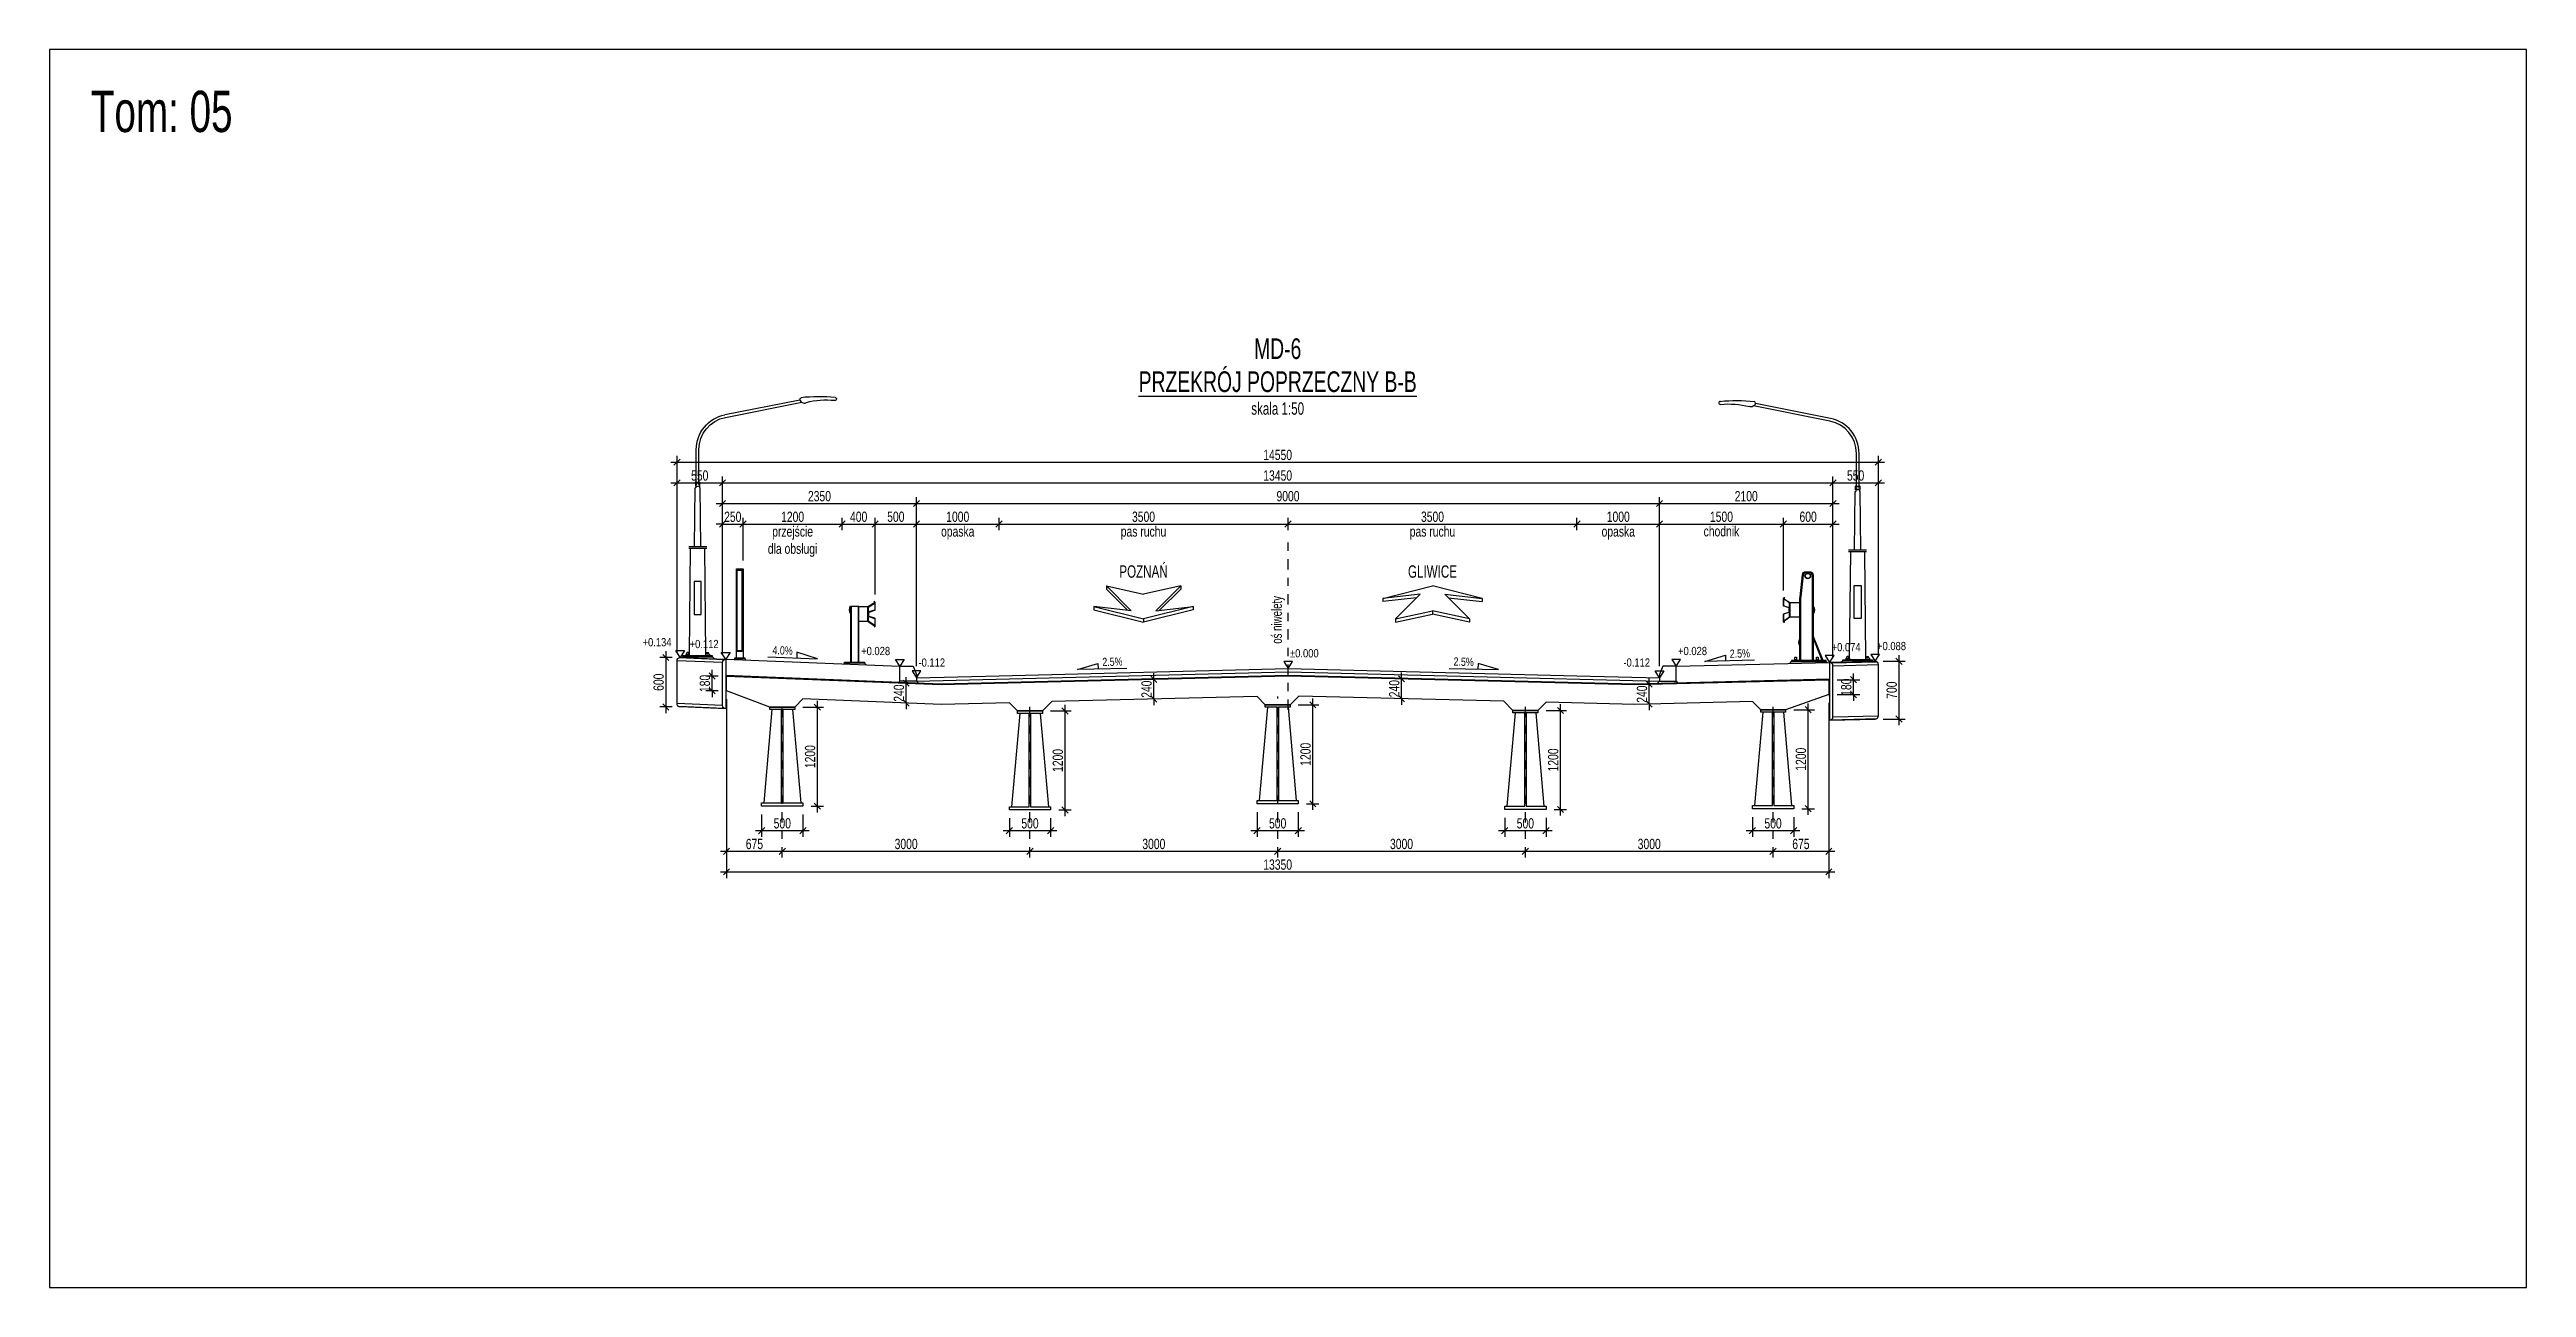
# Model space of a CAD drawing. Header units: metres. Extents: x -15 to 43, y -82 to 57.
# Drawn here: x -15 to 15, y -82.5 to -67.5 of the extents above; entities that cross this region are included whole.
import ezdxf
from ezdxf.enums import TextEntityAlignment as Align

# ---------------------------------------------------------------- set-up
doc = ezdxf.new("R2010")
doc.units = ezdxf.units.M
doc.header["$MEASUREMENT"] = 0
doc.linetypes.add('CENTER', pattern=[2, 1.25, -0.25, 0.25, -0.25])
doc.linetypes.add('HIDDEN', pattern=[0.375, 0.25, -0.125])
for name, color, linetype in [('AII_M_balustrady', 8, 'Continuous'), ('AII_M_bariery', 8, 'Continuous'), ('AII_M_izolacja', 8, 'Continuous'), ('AII_M_konstrukcja beton', 3, 'Continuous'), ('AII_M_konstrukcja stal', 8, 'Continuous'), ('AII_M_krawężnik', 9, 'Continuous'), ('AII_M_nawierzchnia', 9, 'Continuous'), ('AII_M_opis', 1, 'Continuous'), ('AII_M_wymiary', 9, 'Continuous'), ('AII_M_wyposażenie', 8, 'Continuous')]:
    doc.layers.add(name, color=color, linetype=linetype)
doc.layers.add('AII_M_koty wysokościowe', color=1, linetype='Continuous', lineweight=18)
doc.layers.add('AII_M_osie główne', color=9, linetype='CENTER', lineweight=18)
doc.layers.add('AII_M_pomoc', color=30, linetype='Continuous', plot=False)
doc.styles.add('AII_norm.', font='CDMSIMPL.shx', dxfattribs={"width": 0.75, "bigfont": 'CDMBIGPL.shx'})
doc.styles.add('CDMSTYLE', font='CDMSIMPL.shx', dxfattribs={"width": 0.7, "bigfont": 'CDMBIGPL.shx'})
doc.dimstyles.new('A2_M50MM', dxfattribs={"dimscale": 0.05, "dimtxt": 2.5, "dimasz": 1.5, "dimexe": 1.5, "dimexo": 2, "dimgap": 0.5, "dimtad": 1, "dimdec": 0, "dimlfac": 1000, "dimrnd": 5, "dimzin": 9, "dimtxsty": 'AII_norm.', "dimblk": 'OBLIQUE', "dimcen": 2.5, "dimdle": 1.5, "dimclrd": 256, "dimclre": 256, "dimclrt": 1, "dimadec": 1, "dimazin": 2, "dimtfac": 1, "dimtdec": 0, "dimtix": 1, "dimtmove": 1, "dimatfit": 3, "dimfxl": 1, "dimtvp": 1, "dimtfillclr": 256, "dimtolj": 1, "dimtzin": 0, "dimarcsym": 0})

msp = doc.modelspace()

# ---------------------------------------------------------------- texts
at = {"layer": 'AII_M_opis', "lineweight": 25, "style": 'AII_norm.', "width": 0.7}
msp.add_text('oś niwelety', height=0.125, rotation=90, dxfattribs=at).set_placement((-0.075, -74.7))
at = {"layer": 'AII_M_pomoc', "lineweight": 25, "style": 'CDMSTYLE', "width": 0.7}
msp.add_text('Tom: 05', height=0.5, dxfattribs=at).set_placement((-14.5, -68.5))

# ---------------------------------------------------------------- blocks, each defined once
blk = doc.blocks.new('Deska_0.6')
at = {"layer": 'AII_M_wyposażenie', "color": 0, "linetype": 'ByBlock', "lineweight": -2}
blk.add_lwpolyline([(0, 0), (0, -0.6, 0.414214), (0.04, -0.56), (0.04, -0.04, 0.414214)], format="xyb", close=True, dxfattribs=at)
blk = doc.blocks.new('Bariera')
at = {"color": 0, "linetype": 'ByBlock', "lineweight": -2}
for p, q in [((-0.165, 0.685), (-0.165, 0.505)), ((-0.069, 0.685), (-0.165, 0.685)), ((-0.161, 0.505), (-0.161, 0.685)), ((-0.05, 0.685), (-0.069, 0.685)), ((-0.054, 0.505), (-0.054, 0.685)), ((-0.05, 0.683), (-0.05, 0.687)), ((-0.05, 0.503), (-0.05, 0.683)), ((-0.042, 0.687), (-0.042, 0.013)), ((0.042, 0.687), (0.042, 0.013)), ((0.052, 0.689), (0.05, 0.687)), ((-0.165, 0.505), (-0.05, 0.505))]:
    blk.add_line(p, q, dxfattribs=at)
for points in [[(-0.25, 0.454), (-0.25, 0.538, -0.324981), (-0.245, 0.545), (-0.178, 0.566, 0.324981), (-0.173, 0.573), (-0.173, 0.593), (-0.173, 0.613, 0.324981), (-0.178, 0.62), (-0.245, 0.641, -0.324981), (-0.25, 0.648), (-0.25, 0.732, -0.15172), (-0.249, 0.736), (-0.239, 0.75), (-0.237, 0.748), (-0.246, 0.735, 0.15172), (-0.247, 0.731), (-0.247, 0.65, 0.324981), (-0.242, 0.644), (-0.175, 0.622, -0.324981), (-0.17, 0.615), (-0.17, 0.593), (-0.17, 0.571, -0.324981), (-0.175, 0.564), (-0.242, 0.542, 0.324981), (-0.247, 0.536), (-0.247, 0.455, 0.15172), (-0.246, 0.451), (-0.237, 0.438), (-0.239, 0.436), (-0.249, 0.45, -0.15172), (-0.25, 0.454, 0.15172), (-0.249, 0.45)], [(0.052, 0.689, -0.305469), (0.052, 0.605), (0.05, 0.607, 0.3), (0.05, 0.687, 0.425)]]:
    blk.add_lwpolyline(points, format="xyb", dxfattribs=at)
blk.add_lwpolyline([(-0.168, 0.685, -0.252386), (-0.165, 0.679), (-0.165, 0.507, -0.252386), (-0.168, 0.501), (-0.241, 0.453), (-0.244, 0.457), (-0.173, 0.504, 0.252386), (-0.17, 0.509), (-0.17, 0.677, 0.252386), (-0.173, 0.682), (-0.244, 0.729), (-0.241, 0.733)], format="xyb", close=True, dxfattribs=at)
blk.add_lwpolyline([(-0.05, 0.013), (-0.05, 0.687), (0.05, 0.687), (0.05, 0.013)], dxfattribs=at)
blk.add_lwpolyline([(-0.12, 0), (0.12, 0), (0.12, 0.013), (-0.12, 0.013)], close=True, dxfattribs=at)
blk = doc.blocks.new('Balustrada_1.1')
at = {"layer": 'AII_M_balustrady', "color": 0, "linetype": 'ByBlock', "lineweight": -2}
for points in [[(0.04, 0.01), (0.04, 1.09), (-0.04, 1.09), (-0.04, 0.01)], [(-0.04, 1.07), (0.04, 1.07)], [(-0.03, 0.1), (-0.03, 1.07)], [(0.03, 0.1), (0.03, 1.07)]]:
    blk.add_lwpolyline(points, dxfattribs=at)
for points in [[(-0.06, 0), (0.06, 0), (0.06, 0.01), (-0.06, 0.01)], [(-0.03, 0.09), (0.03, 0.09), (0.03, 0.1), (-0.03, 0.1)]]:
    blk.add_lwpolyline(points, close=True, dxfattribs=at)
blk = doc.blocks.new('Latarnia_0.6_4')
at = {"layer": 'AII_M_wyposażenie', "color": 0, "linetype": 'ByBlock', "lineweight": -2, "ltscale": 5, "extrusion": (0, 0, -1)}
for p, q in [((0.003, 2.931), (-0.92, 3.116)), ((0.01, 2.964), (-0.899, 3.145)), ((0.324, 2.153), (0.324, 2.54)), ((0.357, 2.152), (0.357, 2.54)), ((0.315, 2.143), (0.324, 2.153)), ((0.365, 2.143), (0.357, 2.152))]:
    blk.add_line(p, q, dxfattribs=at)
at = {"layer": 'AII_M_wyposażenie', "color": 0, "linetype": 'ByBlock', "lineweight": -2, "ltscale": 5}
for p, q in [((0.303, 1.368), (0.31, 2.077)), ((0.31, 2.077), (0.319, 2.077)), ((0.319, 2.099), (0.319, 2.077)), ((0.362, 2.099), (0.362, 2.077)), ((0.362, 2.077), (0.371, 2.077)), ((0.378, 1.368), (0.371, 2.077)), ((0.24, 0.06), (0.255, 1.348)), ((0.44, 0.06), (0.426, 1.348)), ((0.438, 0.041), (0.242, 0.041))]:
    blk.add_line(p, q, dxfattribs=at)
at = {"layer": 'AII_M_wyposażenie', "color": 0, "linetype": 'ByBlock', "lineweight": -2, "ltscale": 0.2}
for p, q in [((0.445, 1.368), (0.23, 1.368)), ((0.445, 1.348), (0.23, 1.348))]:
    blk.add_line(p, q, dxfattribs=at)
at = {"layer": 'AII_M_wyposażenie', "color": 0, "linetype": 'ByBlock', "lineweight": -2}
for p, q in [((0.245, 0.044), (0.195, 0.044)), ((0.195, 0.041), (0.195, 0.044)), ((0.197, 0.061), (0.197, 0.044)), ((0.197, 0.061), (0.243, 0.06)), ((0.213, 0.081), (0.208, 0.076)), ((0.208, 0.06), (0.208, 0.076)), ((0.227, 0.081), (0.213, 0.081)), ((0.232, 0.076), (0.227, 0.081)), ((0.232, 0.06), (0.232, 0.076)), ((0.243, 0.044), (0.243, 0.06)), ((0.245, 0.041), (0.245, 0.044)), ((0.435, 0.041), (0.435, 0.044)), ((0.435, 0.044), (0.485, 0.044)), ((0.483, 0.061), (0.437, 0.06)), ((0.437, 0.044), (0.437, 0.06)), ((0.448, 0.076), (0.453, 0.081)), ((0.448, 0.06), (0.448, 0.076)), ((0.453, 0.081), (0.467, 0.081)), ((0.467, 0.081), (0.472, 0.076)), ((0.472, 0.06), (0.472, 0.076)), ((0.483, 0.061), (0.483, 0.044)), ((0.485, 0.041), (0.485, 0.044))]:
    blk.add_line(p, q, dxfattribs=at)
blk.add_lwpolyline([(0, -0.6), (0.55, -0.578, 0.414214), (0.59, -0.538), (0.59, -0.018, 0.414214), (0.55, 0.022), (0, 0)], format="xyb", dxfattribs=at)
for points in [[(0.02, -0.005), (0.57, 0.017)], [(0.16, 0.031), (0.135, 0.005)], [(0.52, 0.031), (0.53, 0.021)], [(0.04, -0.04), (0.59, -0.018)], [(0.02, -0.595), (0.57, -0.573)]]:
    blk.add_lwpolyline(points, dxfattribs=at)
blk.add_lwpolyline([(0.16, 0.041), (0.52, 0.041), (0.52, 0.031), (0.16, 0.031)], close=True, dxfattribs=at)
at = {"layer": 'AII_M_wyposażenie', "color": 0, "linetype": 'ByBlock', "lineweight": -2, "elevation": 0}
blk.add_lwpolyline([(0.04, -0.56), (0.59, -0.538)], dxfattribs=at)
at = {"layer": 'AII_M_wyposażenie', "color": 0, "linetype": 'ByBlock', "lineweight": -2, "ltscale": 5}
for centre in [(0.324, 2.121), (0.356, 2.121)]:
    blk.add_circle(centre, 0.00534, dxfattribs=at)
for centre, radius, start, end in [((-1.324, 3.153), 0.0185, 95.8276, 277.0544), ((-0.918, 3.151), 0.0193, 343.5823, 72.9825), ((-0.075, 2.54), 0.399, 0, 78.6901), ((-0.075, 2.54), 0.432, 0, 78.6901)]:
    blk.add_arc(centre, radius, start, end, dxfattribs=at)
at = {"layer": 'AII_M_wyposażenie', "color": 0, "linetype": 'ByBlock', "lineweight": -2, "ltscale": 5, "extrusion": (0, 0, -1)}
for centre, radius, start, end in [((1.128, 1.218), 1.963, 84.2073, 96.3257), ((1.221, 2.139), 1, 84.2065, 104.45), ((0.953, 3.161), 0.0567, 196.5854, 288.7065)]:
    blk.add_arc(centre, radius, start, end, dxfattribs=at)
at = {"layer": 'AII_M_wyposażenie', "color": 0, "linetype": 'ByBlock', "lineweight": -2, "ltscale": 5}
for points in [[(0.315, 2.143), (0.365, 2.143), (0.365, 2.099), (0.315, 2.099)], [(0.297, 0.941), (0.382, 0.941), (0.382, 0.541), (0.297, 0.541)]]:
    blk.add_3dface(points, dxfattribs=at)
blk = doc.blocks.new('Deska_0.7')
at = {"layer": 'AII_M_wyposażenie', "color": 0, "linetype": 'ByBlock', "lineweight": -2}
blk.add_lwpolyline([(0, 0), (0, -0.7, 0.414214), (0.04, -0.66), (0.04, -0.04, 0.414214)], format="xyb", close=True, dxfattribs=at)
blk = doc.blocks.new('Barieroporęcz_1.1')
at = {"layer": 'AII_M_bariery', "color": 0, "linetype": 'ByBlock', "lineweight": -2}
for p, q in [((-0.23, 0.537), (-0.23, 0.717)), ((-0.23, 0.717), (-0.11, 0.717)), ((-0.11, 0.717), (-0.11, 0.537)), ((0.052, 0.669), (0.05, 0.667)), ((-0.11, 0.537), (-0.23, 0.537)), ((0.17, 0.013), (0.05, 0.313)), ((-0.17, 0.013), (-0.15, 0.013)), ((-0.112, 0.275), (-0.11, 0.273)), ((0.161, 0.013), (0.05, 0.291)), ((0.09, 0.013), (0.11, 0.013))]:
    blk.add_line(p, q, dxfattribs=at)
for points in [[(-0.11, 0.013), (-0.11, 0.751, -0.028091), (-0.108, 0.785), (-0.08, 1.053, -0.371293), (-0.037, 1.09), (0.007, 1.09, -0.414214), (0.05, 1.047), (0.05, 0.013)], [(0.042, 0.013), (0.042, 1.047, 0.414214), (0.007, 1.082), (-0.037, 1.082, 0.361555), (-0.071, 1.053), (-0.072, 1.052), (-0.1, 0.785, 0.028091), (-0.102, 0.751), (-0.102, 0.013)], [(-0.31, 0.491), (-0.31, 0.517), (-0.31, 0.573, -0.324981), (-0.305, 0.58), (-0.268, 0.592), (-0.243, 0.6, 0.324981), (-0.238, 0.607), (-0.238, 0.627), (-0.238, 0.647, 0.324981), (-0.243, 0.653), (-0.274, 0.663), (-0.305, 0.673, -0.324981), (-0.31, 0.68), (-0.31, 0.704), (-0.31, 0.762, -0.15172), (-0.309, 0.766), (-0.299, 0.78), (-0.297, 0.778), (-0.306, 0.765, 0.15172), (-0.307, 0.761), (-0.307, 0.704), (-0.307, 0.682, 0.324981), (-0.302, 0.676), (-0.274, 0.666), (-0.24, 0.655, -0.324981), (-0.235, 0.649), (-0.235, 0.627), (-0.235, 0.605, -0.324981), (-0.24, 0.598), (-0.268, 0.589), (-0.302, 0.578, 0.324981), (-0.307, 0.571), (-0.307, 0.517), (-0.307, 0.492, 0.15172), (-0.306, 0.488), (-0.297, 0.475), (-0.299, 0.473), (-0.309, 0.487, -0.15172), (-0.31, 0.491, 0.15172), (-0.309, 0.487)], [(0.052, 0.669, -0.305469), (0.052, 0.584), (0.05, 0.587, 0.3), (0.05, 0.667)], [(-0.112, 0.275, 0.305469), (-0.112, 0.191), (-0.11, 0.193, -0.3), (-0.11, 0.273, -0.425)]]:
    blk.add_lwpolyline(points, format="xyb", dxfattribs=at)
blk.add_lwpolyline([(-0.259, 0.526), (-0.238, 0.539, 0.252386), (-0.235, 0.545), (-0.235, 0.602), (-0.235, 0.708, 0.252386), (-0.238, 0.714), (-0.265, 0.732), (-0.304, 0.757), (-0.301, 0.761), (-0.265, 0.738), (-0.233, 0.717, -0.252386), (-0.23, 0.711), (-0.23, 0.602), (-0.23, 0.542, -0.252386), (-0.233, 0.537), (-0.259, 0.52), (-0.301, 0.492), (-0.304, 0.496)], format="xyb", close=True, dxfattribs=at)
for points in [[(-0.21, 0.013), (-0.21, 0), (0.21, 0), (0.21, 0.013)], [(-0.146, 0.013), (-0.174, 0.013), (-0.174, 0.024), (-0.146, 0.024)], [(-0.17, 0.024), (-0.17, 0.05), (-0.167, 0.053), (-0.153, 0.053), (-0.15, 0.05), (-0.15, 0.024)], [(0.114, 0.013), (0.086, 0.013), (0.086, 0.024), (0.114, 0.024)], [(0.09, 0.024), (0.09, 0.05), (0.093, 0.053), (0.107, 0.053), (0.11, 0.05), (0.11, 0.024)]]:
    blk.add_lwpolyline(points, close=True, dxfattribs=at)
for radius in [0.035, 0.03]:
    blk.add_circle((-0.015, 1.039), radius, dxfattribs=at)
blk = doc.blocks.new('Latarnia_0.7_2.5')
at = {"layer": 'AII_M_wyposażenie', "color": 0, "linetype": 'ByBlock', "lineweight": -2, "ltscale": 5, "extrusion": (0, 0, -1)}
for p, q in [((0.003, 2.923), (-0.92, 3.108)), ((0.01, 2.956), (-0.899, 3.137)), ((0.324, 2.146), (0.324, 2.532)), ((0.357, 2.144), (0.357, 2.532)), ((0.315, 2.135), (0.324, 2.146)), ((0.365, 2.135), (0.357, 2.144))]:
    blk.add_line(p, q, dxfattribs=at)
at = {"layer": 'AII_M_wyposażenie', "color": 0, "linetype": 'ByBlock', "lineweight": -2, "ltscale": 5}
for p, q in [((0.303, 1.36), (0.31, 2.069)), ((0.31, 2.069), (0.319, 2.069)), ((0.319, 2.091), (0.319, 2.069)), ((0.362, 2.091), (0.362, 2.069)), ((0.362, 2.069), (0.371, 2.069)), ((0.378, 1.36), (0.371, 2.069)), ((0.24, 0.053), (0.255, 1.34)), ((0.44, 0.053), (0.426, 1.34)), ((0.438, 0.033), (0.242, 0.033))]:
    blk.add_line(p, q, dxfattribs=at)
at = {"layer": 'AII_M_wyposażenie', "color": 0, "linetype": 'ByBlock', "lineweight": -2, "ltscale": 0.2}
for p, q in [((0.445, 1.36), (0.23, 1.36)), ((0.445, 1.34), (0.23, 1.34))]:
    blk.add_line(p, q, dxfattribs=at)
at = {"layer": 'AII_M_wyposażenie', "color": 0, "linetype": 'ByBlock', "lineweight": -2}
for p, q in [((0.245, 0.036), (0.195, 0.036)), ((0.195, 0.033), (0.195, 0.036)), ((0.197, 0.053), (0.197, 0.036)), ((0.197, 0.053), (0.243, 0.053)), ((0.213, 0.073), (0.208, 0.068)), ((0.208, 0.053), (0.208, 0.068)), ((0.227, 0.073), (0.213, 0.073)), ((0.232, 0.068), (0.227, 0.073)), ((0.232, 0.053), (0.232, 0.068)), ((0.243, 0.036), (0.243, 0.053)), ((0.245, 0.033), (0.245, 0.036)), ((0.435, 0.033), (0.435, 0.036)), ((0.435, 0.036), (0.485, 0.036)), ((0.437, 0.036), (0.437, 0.053)), ((0.483, 0.053), (0.437, 0.053)), ((0.448, 0.068), (0.453, 0.073)), ((0.448, 0.053), (0.448, 0.068)), ((0.453, 0.073), (0.467, 0.073)), ((0.467, 0.073), (0.472, 0.068)), ((0.472, 0.053), (0.472, 0.068)), ((0.483, 0.053), (0.483, 0.036)), ((0.485, 0.033), (0.485, 0.036))]:
    blk.add_line(p, q, dxfattribs=at)
blk.add_lwpolyline([(0, -0.7), (0.55, -0.686, 0.414214), (0.59, -0.646), (0.59, -0.026, 0.414214), (0.55, 0.014), (0, 0)], format="xyb", dxfattribs=at)
for points in [[(0.02, -0.005), (0.57, 0.008)], [(0.16, 0.023), (0.141, 0.004)], [(0.52, 0.023), (0.53, 0.013)], [(0.04, -0.04), (0.59, -0.026)], [(0.02, -0.695), (0.57, -0.681)]]:
    blk.add_lwpolyline(points, dxfattribs=at)
blk.add_lwpolyline([(0.16, 0.033), (0.52, 0.033), (0.52, 0.023), (0.16, 0.023)], close=True, dxfattribs=at)
at = {"layer": 'AII_M_wyposażenie', "color": 0, "linetype": 'ByBlock', "lineweight": -2, "elevation": 0}
blk.add_lwpolyline([(0.04, -0.66), (0.59, -0.646)], dxfattribs=at)
at = {"layer": 'AII_M_wyposażenie', "color": 0, "linetype": 'ByBlock', "lineweight": -2, "ltscale": 5}
for centre in [(0.324, 2.113), (0.356, 2.113)]:
    blk.add_circle(centre, 0.00534, dxfattribs=at)
for centre, radius, start, end in [((-1.324, 3.145), 0.0185, 95.8276, 277.0544), ((-0.918, 3.143), 0.0193, 343.5823, 72.9825), ((-0.075, 2.532), 0.399, 0, 78.6901), ((-0.075, 2.532), 0.432, 0, 78.6901)]:
    blk.add_arc(centre, radius, start, end, dxfattribs=at)
at = {"layer": 'AII_M_wyposażenie', "color": 0, "linetype": 'ByBlock', "lineweight": -2, "ltscale": 5, "extrusion": (0, 0, -1)}
for centre, radius, start, end in [((1.128, 1.21), 1.963, 84.2073, 96.3257), ((1.221, 2.131), 1, 84.2065, 104.45), ((0.953, 3.153), 0.0567, 196.5854, 288.7065)]:
    blk.add_arc(centre, radius, start, end, dxfattribs=at)
at = {"layer": 'AII_M_wyposażenie', "color": 0, "linetype": 'ByBlock', "lineweight": -2, "ltscale": 5}
for points in [[(0.315, 2.135), (0.365, 2.135), (0.365, 2.091), (0.315, 2.091)], [(0.297, 0.933), (0.382, 0.933), (0.382, 0.533), (0.297, 0.533)]]:
    blk.add_3dface(points, dxfattribs=at)
blk = doc.blocks.new('_OBLIQUE')
at = {"color": 0, "linetype": 'ByBlock'}
blk.add_line((-0.5, -0.5), (0.5, 0.5), dxfattribs=at)
blk = doc.blocks.new('*D8475')
at = {"layer": 'AII_M_wymiary', "lineweight": -2, "transparency": 16777216}
for p, q in [((-7.46, -74.8661), (-7.61, -74.8661)), ((-7.535, -74.7911), (-7.535, -75.5411)), ((-7.46, -75.4661), (-7.61, -75.4661))]:
    blk.add_line(p, q, dxfattribs=at)
at = {"layer": 'Defpoints', "color": 0, "lineweight": 25, "transparency": 16777216}
for p in [(-7.36, -74.8661), (-7.535, -75.4661), (-7.36, -75.4661)]:
    blk.add_point(p, dxfattribs=at)
at = {"layer": 'AII_M_wymiary', "lineweight": -2, "transparency": 16777216, "xscale": 0.07500000000000001, "yscale": 0.07500000000000001, "zscale": 0.07500000000000001}
for p, rotation in [((-7.535, -74.8661), 90), ((-7.535, -75.4661), 270)]:
    blk.add_blockref('_OBLIQUE', p, dxfattribs=dict(at, rotation=rotation))
at = {"layer": 'AII_M_wymiary', "color": 1, "lineweight": 25, "transparency": 16777216, "insert": (-7.6225, -75.1661), "char_height": 0.125, "attachment_point": 5, "rotation": 90, "style": 'AII_norm.'}
blk.add_mtext('\\A1;600', dxfattribs=at)
blk = doc.blocks.new('*D8476')
at = {"layer": 'AII_M_wymiary', "lineweight": -2, "transparency": 16777216}
for p, q in [((7.21, -74.91225), (7.475, -74.91225)), ((7.4, -74.83725), (7.4, -75.68725)), ((7.21, -75.61225), (7.475, -75.61225))]:
    blk.add_line(p, q, dxfattribs=at)
at = {"layer": 'Defpoints', "color": 0, "lineweight": 25, "transparency": 16777216}
for p in [(7.11, -74.91225), (7.11, -75.61225), (7.4, -75.61225)]:
    blk.add_point(p, dxfattribs=at)
at = {"layer": 'AII_M_wymiary', "lineweight": -2, "transparency": 16777216, "xscale": 0.07500000000000001, "yscale": 0.07500000000000001, "zscale": 0.07500000000000001}
for p, rotation in [((7.4, -74.91225), 90), ((7.4, -75.61225), 270)]:
    blk.add_blockref('_OBLIQUE', p, dxfattribs=dict(at, rotation=rotation))
at = {"layer": 'AII_M_wymiary', "color": 1, "lineweight": 25, "transparency": 16777216, "insert": (7.3125, -75.26225), "char_height": 0.125, "attachment_point": 5, "rotation": 90, "style": 'AII_norm.'}
blk.add_mtext('\\A1;700', dxfattribs=at)
blk = doc.blocks.new('Kierunek_od')
at = {"layer": 'AII_M_opis', "color": 0}
for p, q in [((-0.45, 0), (0, -0.1)), ((-0.45, 0), (-0.15, -0.3)), ((-0.45, 0), (-0.45, -0.04)), ((0.45, 0), (0, -0.1)), ((0.45, 0), (0.15, -0.3)), ((0.45, 0), (0.45, -0.04)), ((-0.15, -0.3), (-0.6, -0.25)), ((-0.6, -0.25), (0, -0.4)), ((-0.6, -0.25), (-0.6, -0.29)), ((-0.6, -0.29), (0, -0.44)), ((-0.45, -0.04), (-0.195, -0.295)), ((0.6, -0.25), (0, -0.4)), ((0.6, -0.29), (0, -0.44)), ((0.15, -0.3), (0.6, -0.25)), ((0.45, -0.04), (0.195, -0.295)), ((0.6, -0.25), (0.6, -0.29)), ((0, -0.4), (0, -0.44))]:
    blk.add_line(p, q, dxfattribs=at)
at = {"layer": 'AII_M_opis', "color": 2, "style": 'AII_norm.', "width": 0.7, "flags": 4}
blk.add_attdef('KIERUNEK', text='', height=0.15, dxfattribs=at).set_placement((0, 0.175), align=Align.MIDDLE_CENTER)
blk = doc.blocks.new('Kierunek_do')
at = {"layer": 'AII_M_opis', "color": 0}
for p, q in [((-0.6, -0.15), (0, 0)), ((0.6, -0.15), (0, 0)), ((-0.15, -0.1), (-0.6, -0.15)), ((-0.195, -0.145), (-0.6, -0.19)), ((-0.6, -0.15), (-0.6, -0.19)), ((-0.45, -0.4), (-0.15, -0.1)), ((0.45, -0.4), (0, -0.3)), ((0, -0.3), (0, -0.34)), ((0.45, -0.4), (0.15, -0.1)), ((0.15, -0.1), (0.6, -0.15)), ((0.195, -0.145), (0.6, -0.19)), ((0.6, -0.15), (0.6, -0.19)), ((-0.45, -0.4), (0, -0.3)), ((-0.45, -0.44), (0, -0.34)), ((-0.45, -0.4), (-0.45, -0.44)), ((0.45, -0.44), (0, -0.34)), ((0.45, -0.4), (0.45, -0.44))]:
    blk.add_line(p, q, dxfattribs=at)
at = {"layer": 'AII_M_opis', "color": 2, "lineweight": 25, "style": 'AII_norm.', "width": 0.7, "flags": 4}
blk.add_attdef('KIERUNEK', text='', height=0.15, rotation=360, dxfattribs=at).set_placement((0, 0.175), align=Align.MIDDLE_CENTER)
blk = doc.blocks.new('Spadek')
at = {"layer": 'AII_M_wymiary', "color": 0}
blk.add_lwpolyline([(-0.3, 0), (0.3, 0), (0.05, 0.07), (0.05, 0.07), (0.05, 0)], dxfattribs=at)
at = {"layer": 'AII_M_wymiary', "color": 1, "style": 'CDMSTYLE', "width": 0.8}
blk.add_attdef('SP', text='', height=0.1, rotation=360, dxfattribs=at).set_placement((-0.125, 0.035), align=Align.CENTER)
blk = doc.blocks.new('*D8477')
at = {"layer": 'AII_M_wymiary', "lineweight": -2, "transparency": 16777216}
for p, q in [((-4.5, -74.972), (-4.5, -73.175)), ((-3.5, -73.325), (-3.5, -73.175)), ((-4.575, -73.25), (-3.425, -73.25))]:
    blk.add_line(p, q, dxfattribs=at)
at = {"layer": 'Defpoints', "color": 0, "lineweight": 25, "transparency": 16777216}
for p in [(-3.5, -73.25), (-3.5, -73.425), (-4.5, -75.072)]:
    blk.add_point(p, dxfattribs=at)
at = {"layer": 'AII_M_wymiary', "lineweight": -2, "transparency": 16777216, "xscale": 0.07500000000000001, "yscale": 0.07500000000000001, "zscale": 0.07500000000000001, "rotation": 180}
blk.add_blockref('_OBLIQUE', (-4.5, -73.25), dxfattribs=at)
at = {"layer": 'AII_M_wymiary', "lineweight": -2, "transparency": 16777216, "xscale": 0.07500000000000001, "yscale": 0.07500000000000001, "zscale": 0.07500000000000001}
blk.add_blockref('_OBLIQUE', (-3.5, -73.25), dxfattribs=at)
at = {"layer": 'AII_M_wymiary', "color": 1, "lineweight": 25, "transparency": 16777216, "char_height": 0.125, "attachment_point": 5, "style": 'AII_norm.'}
for s, insert in [('\\A1;1000', (-4, -73.162)), ('\\A1;opaska', (-4, -73.358))]:
    blk.add_mtext(s, dxfattribs=dict(at, insert=insert))
blk = doc.blocks.new('*D8478')
at = {"layer": 'AII_M_wymiary', "lineweight": -2, "transparency": 16777216}
for p, q in [((-3.5, -73.325), (-3.5, -73.175)), ((0, -73.325), (0, -73.175)), ((-3.575, -73.25), (0.075, -73.25))]:
    blk.add_line(p, q, dxfattribs=at)
at = {"layer": 'Defpoints', "color": 0, "lineweight": 25, "transparency": 16777216}
for p in [(-3.5, -73.425), (0, -73.25), (0, -73.425)]:
    blk.add_point(p, dxfattribs=at)
at = {"layer": 'AII_M_wymiary', "lineweight": -2, "transparency": 16777216, "xscale": 0.07500000000000001, "yscale": 0.07500000000000001, "zscale": 0.07500000000000001, "rotation": 180}
blk.add_blockref('_OBLIQUE', (-3.5, -73.25), dxfattribs=at)
at = {"layer": 'AII_M_wymiary', "lineweight": -2, "transparency": 16777216, "xscale": 0.07500000000000001, "yscale": 0.07500000000000001, "zscale": 0.07500000000000001}
blk.add_blockref('_OBLIQUE', (0, -73.25), dxfattribs=at)
at = {"layer": 'AII_M_wymiary', "color": 1, "lineweight": 25, "transparency": 16777216, "char_height": 0.125, "attachment_point": 5, "style": 'AII_norm.'}
for s, insert in [('\\A1;3500', (-1.75, -73.162)), ('\\A1;pas ruchu', (-1.75, -73.358))]:
    blk.add_mtext(s, dxfattribs=dict(at, insert=insert))
blk = doc.blocks.new('*D8479')
at = {"layer": 'AII_M_wymiary', "lineweight": -2, "transparency": 16777216}
for p, q in [((0, -73.325), (0, -73.175)), ((3.5, -73.325), (3.5, -73.175)), ((-0.075, -73.25), (3.575, -73.25))]:
    blk.add_line(p, q, dxfattribs=at)
at = {"layer": 'Defpoints', "color": 0, "lineweight": 25, "transparency": 16777216}
for p in [(0, -73.425), (3.5, -73.25), (3.5, -73.425)]:
    blk.add_point(p, dxfattribs=at)
at = {"layer": 'AII_M_wymiary', "lineweight": -2, "transparency": 16777216, "xscale": 0.07500000000000001, "yscale": 0.07500000000000001, "zscale": 0.07500000000000001, "rotation": 180}
blk.add_blockref('_OBLIQUE', (0, -73.25), dxfattribs=at)
at = {"layer": 'AII_M_wymiary', "lineweight": -2, "transparency": 16777216, "xscale": 0.07500000000000001, "yscale": 0.07500000000000001, "zscale": 0.07500000000000001}
blk.add_blockref('_OBLIQUE', (3.5, -73.25), dxfattribs=at)
at = {"layer": 'AII_M_wymiary', "color": 1, "lineweight": 25, "transparency": 16777216, "char_height": 0.125, "attachment_point": 5, "style": 'AII_norm.'}
for s, insert in [('\\A1;3500', (1.75, -73.162)), ('\\A1;pas ruchu', (1.75, -73.358))]:
    blk.add_mtext(s, dxfattribs=dict(at, insert=insert))
blk = doc.blocks.new('*D8480')
at = {"layer": 'AII_M_wymiary', "lineweight": -2, "transparency": 16777216}
for p, q in [((3.5, -73.325), (3.5, -73.175)), ((4.5, -74.972), (4.5, -73.175)), ((3.425, -73.25), (4.575, -73.25))]:
    blk.add_line(p, q, dxfattribs=at)
at = {"layer": 'Defpoints', "color": 0, "lineweight": 25, "transparency": 16777216}
for p in [(3.5, -73.425), (4.5, -73.25), (4.5, -75.072)]:
    blk.add_point(p, dxfattribs=at)
at = {"layer": 'AII_M_wymiary', "lineweight": -2, "transparency": 16777216, "xscale": 0.07500000000000001, "yscale": 0.07500000000000001, "zscale": 0.07500000000000001, "rotation": 180}
blk.add_blockref('_OBLIQUE', (3.5, -73.25), dxfattribs=at)
at = {"layer": 'AII_M_wymiary', "lineweight": -2, "transparency": 16777216, "xscale": 0.07500000000000001, "yscale": 0.07500000000000001, "zscale": 0.07500000000000001}
blk.add_blockref('_OBLIQUE', (4.5, -73.25), dxfattribs=at)
at = {"layer": 'AII_M_wymiary', "color": 1, "lineweight": 25, "transparency": 16777216, "char_height": 0.125, "attachment_point": 5, "style": 'AII_norm.'}
for s, insert in [('\\A1;1000', (4, -73.162)), ('\\A1;opaska', (4, -73.358))]:
    blk.add_mtext(s, dxfattribs=dict(at, insert=insert))
blk = doc.blocks.new('*D8481')
at = {"layer": 'AII_M_wymiary', "lineweight": -2, "transparency": 16777216}
for p, q in [((-5, -74.104), (-5, -73.175)), ((-4.5, -74.972), (-4.5, -73.175)), ((-5.075, -73.25), (-4.425, -73.25))]:
    blk.add_line(p, q, dxfattribs=at)
at = {"layer": 'Defpoints', "color": 0, "lineweight": 25, "transparency": 16777216}
for p in [(-4.5, -73.25), (-5, -74.204), (-4.5, -75.072)]:
    blk.add_point(p, dxfattribs=at)
at = {"layer": 'AII_M_wymiary', "lineweight": -2, "transparency": 16777216, "xscale": 0.07500000000000001, "yscale": 0.07500000000000001, "zscale": 0.07500000000000001, "rotation": 180}
blk.add_blockref('_OBLIQUE', (-5, -73.25), dxfattribs=at)
at = {"layer": 'AII_M_wymiary', "lineweight": -2, "transparency": 16777216, "xscale": 0.07500000000000001, "yscale": 0.07500000000000001, "zscale": 0.07500000000000001}
blk.add_blockref('_OBLIQUE', (-4.5, -73.25), dxfattribs=at)
at = {"layer": 'AII_M_wymiary', "color": 1, "lineweight": 25, "transparency": 16777216, "insert": (-4.75, -73.162), "char_height": 0.125, "attachment_point": 5, "style": 'AII_norm.'}
blk.add_mtext('\\A1;500', dxfattribs=at)
blk = doc.blocks.new('*D8482')
at = {"layer": 'AII_M_wymiary', "lineweight": -2, "transparency": 16777216}
for p, q in [((-5.4, -73.325), (-5.4, -73.175)), ((-5, -74.104), (-5, -73.175)), ((-5.475, -73.25), (-4.925, -73.25))]:
    blk.add_line(p, q, dxfattribs=at)
at = {"layer": 'Defpoints', "color": 0, "lineweight": 25, "transparency": 16777216}
for p in [(-5.4, -73.425), (-5, -73.25), (-5, -74.204)]:
    blk.add_point(p, dxfattribs=at)
at = {"layer": 'AII_M_wymiary', "lineweight": -2, "transparency": 16777216, "xscale": 0.07500000000000001, "yscale": 0.07500000000000001, "zscale": 0.07500000000000001, "rotation": 180}
blk.add_blockref('_OBLIQUE', (-5.4, -73.25), dxfattribs=at)
at = {"layer": 'AII_M_wymiary', "lineweight": -2, "transparency": 16777216, "xscale": 0.07500000000000001, "yscale": 0.07500000000000001, "zscale": 0.07500000000000001}
blk.add_blockref('_OBLIQUE', (-5, -73.25), dxfattribs=at)
at = {"layer": 'AII_M_wymiary', "color": 1, "lineweight": 25, "transparency": 16777216, "insert": (-5.2, -73.162), "char_height": 0.125, "attachment_point": 5, "style": 'AII_norm.'}
blk.add_mtext('\\A1;400', dxfattribs=at)
blk = doc.blocks.new('*D8483')
at = {"layer": 'AII_M_wymiary', "lineweight": -2, "transparency": 16777216}
for p, q in [((-6.6, -73.6925), (-6.6, -73.175)), ((-5.4, -73.325), (-5.4, -73.175)), ((-6.675, -73.25), (-5.325, -73.25))]:
    blk.add_line(p, q, dxfattribs=at)
at = {"layer": 'Defpoints', "color": 0, "lineweight": 25, "transparency": 16777216}
for p in [(-5.4, -73.25), (-5.4, -73.425), (-6.6, -73.7925)]:
    blk.add_point(p, dxfattribs=at)
at = {"layer": 'AII_M_wymiary', "lineweight": -2, "transparency": 16777216, "xscale": 0.07500000000000001, "yscale": 0.07500000000000001, "zscale": 0.07500000000000001, "rotation": 180}
blk.add_blockref('_OBLIQUE', (-6.6, -73.25), dxfattribs=at)
at = {"layer": 'AII_M_wymiary', "lineweight": -2, "transparency": 16777216, "xscale": 0.07500000000000001, "yscale": 0.07500000000000001, "zscale": 0.07500000000000001}
blk.add_blockref('_OBLIQUE', (-5.4, -73.25), dxfattribs=at)
at = {"layer": 'AII_M_wymiary', "color": 1, "lineweight": 25, "transparency": 16777216, "char_height": 0.125, "attachment_point": 5, "style": 'AII_norm.'}
for s, insert in [('\\A1;1200', (-6, -73.1625)), ('\\A1;przejście\\Pdla obsługi', (-6, -73.4625))]:
    blk.add_mtext(s, dxfattribs=dict(at, insert=insert))
blk = doc.blocks.new('*D8484')
at = {"layer": 'AII_M_wymiary', "lineweight": -2, "transparency": 16777216}
for p, q in [((-6.85, -74.8281), (-6.85, -73.175)), ((-6.6, -73.6925), (-6.6, -73.175)), ((-6.85, -73.25), (-6.925, -73.25)), ((-6.85, -73.25), (-6.6, -73.25)), ((-6.6, -73.25), (-6.525, -73.25))]:
    blk.add_line(p, q, dxfattribs=at)
at = {"layer": 'Defpoints', "color": 0, "lineweight": 25, "transparency": 16777216}
for p in [(-6.6, -73.25), (-6.6, -73.7925), (-6.85, -74.9281)]:
    blk.add_point(p, dxfattribs=at)
at = {"layer": 'AII_M_wymiary', "lineweight": -2, "transparency": 16777216, "xscale": 0.07500000000000001, "yscale": 0.07500000000000001, "zscale": 0.07500000000000001}
blk.add_blockref('_OBLIQUE', (-6.85, -73.25), dxfattribs=at)
at = {"layer": 'AII_M_wymiary', "lineweight": -2, "transparency": 16777216, "xscale": 0.07500000000000001, "yscale": 0.07500000000000001, "zscale": 0.07500000000000001, "rotation": 180}
blk.add_blockref('_OBLIQUE', (-6.6, -73.25), dxfattribs=at)
at = {"layer": 'AII_M_wymiary', "color": 1, "lineweight": 25, "transparency": 16777216, "insert": (-6.725, -73.1625), "char_height": 0.125, "attachment_point": 5, "style": 'AII_norm.'}
blk.add_mtext('\\A1;250', dxfattribs=at)
blk = doc.blocks.new('*D8485')
at = {"layer": 'AII_M_wymiary', "lineweight": -2, "transparency": 16777216}
for p, q in [((4.5, -74.972), (4.5, -73.175)), ((6, -74.055), (6, -73.175)), ((4.425, -73.25), (6.075, -73.25))]:
    blk.add_line(p, q, dxfattribs=at)
at = {"layer": 'Defpoints', "color": 0, "lineweight": 25, "transparency": 16777216}
for p in [(6, -73.25), (6, -74.155), (4.5, -75.072)]:
    blk.add_point(p, dxfattribs=at)
at = {"layer": 'AII_M_wymiary', "lineweight": -2, "transparency": 16777216, "xscale": 0.07500000000000001, "yscale": 0.07500000000000001, "zscale": 0.07500000000000001, "rotation": 180}
blk.add_blockref('_OBLIQUE', (4.5, -73.25), dxfattribs=at)
at = {"layer": 'AII_M_wymiary', "lineweight": -2, "transparency": 16777216, "xscale": 0.07500000000000001, "yscale": 0.07500000000000001, "zscale": 0.07500000000000001}
blk.add_blockref('_OBLIQUE', (6, -73.25), dxfattribs=at)
at = {"layer": 'AII_M_wymiary', "color": 1, "lineweight": 25, "transparency": 16777216, "char_height": 0.125, "attachment_point": 5, "style": 'AII_norm.'}
for s, insert in [('\\A1;1500', (5.25, -73.162)), ('\\A1;chodnik', (5.25, -73.338))]:
    blk.add_mtext(s, dxfattribs=dict(at, insert=insert))
blk = doc.blocks.new('*D8486')
at = {"layer": 'AII_M_wymiary', "lineweight": -2, "transparency": 16777216}
for p, q in [((6, -74.055), (6, -73.175)), ((6.6, -74.866), (6.6, -73.175)), ((5.925, -73.25), (6.675, -73.25))]:
    blk.add_line(p, q, dxfattribs=at)
at = {"layer": 'Defpoints', "color": 0, "lineweight": 25, "transparency": 16777216}
for p in [(6.6, -73.25), (6, -74.155), (6.6, -74.966)]:
    blk.add_point(p, dxfattribs=at)
at = {"layer": 'AII_M_wymiary', "lineweight": -2, "transparency": 16777216, "xscale": 0.07500000000000001, "yscale": 0.07500000000000001, "zscale": 0.07500000000000001, "rotation": 180}
blk.add_blockref('_OBLIQUE', (6, -73.25), dxfattribs=at)
at = {"layer": 'AII_M_wymiary', "lineweight": -2, "transparency": 16777216, "xscale": 0.07500000000000001, "yscale": 0.07500000000000001, "zscale": 0.07500000000000001}
blk.add_blockref('_OBLIQUE', (6.6, -73.25), dxfattribs=at)
at = {"layer": 'AII_M_wymiary', "color": 1, "lineweight": 25, "transparency": 16777216, "insert": (6.3, -73.162), "char_height": 0.125, "attachment_point": 5, "style": 'AII_norm.'}
blk.add_mtext('\\A1;600', dxfattribs=at)
blk = doc.blocks.new('*D8487')
at = {"layer": 'AII_M_wymiary', "lineweight": -2, "transparency": 16777216}
for p, q in [((-6.925, -73), (-4.425, -73)), ((-6.85, -74.8281), (-6.85, -72.925)), ((-4.5, -74.9725), (-4.5, -72.925))]:
    blk.add_line(p, q, dxfattribs=at)
at = {"layer": 'Defpoints', "color": 0, "lineweight": 25, "transparency": 16777216}
for p in [(-4.5, -73), (-6.85, -74.9281), (-4.5, -75.0725)]:
    blk.add_point(p, dxfattribs=at)
at = {"layer": 'AII_M_wymiary', "lineweight": -2, "transparency": 16777216, "xscale": 0.07500000000000001, "yscale": 0.07500000000000001, "zscale": 0.07500000000000001, "rotation": 180}
blk.add_blockref('_OBLIQUE', (-6.85, -73), dxfattribs=at)
at = {"layer": 'AII_M_wymiary', "lineweight": -2, "transparency": 16777216, "xscale": 0.07500000000000001, "yscale": 0.07500000000000001, "zscale": 0.07500000000000001}
blk.add_blockref('_OBLIQUE', (-4.5, -73), dxfattribs=at)
at = {"layer": 'AII_M_wymiary', "color": 1, "lineweight": 25, "transparency": 16777216, "insert": (-5.675, -72.9125), "char_height": 0.125, "attachment_point": 5, "style": 'AII_norm.'}
blk.add_mtext('\\A1;2350', dxfattribs=at)
blk = doc.blocks.new('*D8488')
at = {"layer": 'AII_M_wymiary', "lineweight": -2, "transparency": 16777216}
for p, q in [((-4.575, -73), (4.575, -73)), ((-4.5, -74.9725), (-4.5, -72.925)), ((4.5, -74.9725), (4.5, -72.925))]:
    blk.add_line(p, q, dxfattribs=at)
at = {"layer": 'Defpoints', "color": 0, "lineweight": 25, "transparency": 16777216}
for p in [(4.5, -73), (-4.5, -75.0725), (4.5, -75.0725)]:
    blk.add_point(p, dxfattribs=at)
at = {"layer": 'AII_M_wymiary', "lineweight": -2, "transparency": 16777216, "xscale": 0.07500000000000001, "yscale": 0.07500000000000001, "zscale": 0.07500000000000001, "rotation": 180}
blk.add_blockref('_OBLIQUE', (-4.5, -73), dxfattribs=at)
at = {"layer": 'AII_M_wymiary', "lineweight": -2, "transparency": 16777216, "xscale": 0.07500000000000001, "yscale": 0.07500000000000001, "zscale": 0.07500000000000001}
blk.add_blockref('_OBLIQUE', (4.5, -73), dxfattribs=at)
at = {"layer": 'AII_M_wymiary', "color": 1, "lineweight": 25, "transparency": 16777216, "insert": (0, -72.9125), "char_height": 0.125, "attachment_point": 5, "style": 'AII_norm.'}
blk.add_mtext('\\A1;9000', dxfattribs=at)
blk = doc.blocks.new('*D8489')
at = {"layer": 'AII_M_wymiary', "lineweight": -2, "transparency": 16777216}
for p, q in [((4.425, -73), (6.675, -73)), ((4.5, -74.9725), (4.5, -72.925)), ((6.6, -74.866), (6.6, -72.925))]:
    blk.add_line(p, q, dxfattribs=at)
at = {"layer": 'Defpoints', "color": 0, "lineweight": 25, "transparency": 16777216}
for p in [(6.6, -73), (6.6, -74.966), (4.5, -75.0725)]:
    blk.add_point(p, dxfattribs=at)
at = {"layer": 'AII_M_wymiary', "lineweight": -2, "transparency": 16777216, "xscale": 0.07500000000000001, "yscale": 0.07500000000000001, "zscale": 0.07500000000000001, "rotation": 180}
blk.add_blockref('_OBLIQUE', (4.5, -73), dxfattribs=at)
at = {"layer": 'AII_M_wymiary', "lineweight": -2, "transparency": 16777216, "xscale": 0.07500000000000001, "yscale": 0.07500000000000001, "zscale": 0.07500000000000001}
blk.add_blockref('_OBLIQUE', (6.6, -73), dxfattribs=at)
at = {"layer": 'AII_M_wymiary', "color": 1, "lineweight": 25, "transparency": 16777216, "insert": (5.55, -72.9125), "char_height": 0.125, "attachment_point": 5, "style": 'AII_norm.'}
blk.add_mtext('\\A1;2100', dxfattribs=at)
blk = doc.blocks.new('*D8490')
at = {"layer": 'AII_M_wymiary', "lineweight": -2, "transparency": 16777216}
for p, q in [((-6.925, -72.75), (6.675, -72.75)), ((-6.85, -74.8281), (-6.85, -72.675)), ((6.6, -74.866), (6.6, -72.675))]:
    blk.add_line(p, q, dxfattribs=at)
at = {"layer": 'Defpoints', "color": 0, "lineweight": 25, "transparency": 16777216}
for p in [(6.6, -72.75), (-6.85, -74.9281), (6.6, -74.966)]:
    blk.add_point(p, dxfattribs=at)
at = {"layer": 'AII_M_wymiary', "lineweight": -2, "transparency": 16777216, "xscale": 0.07500000000000001, "yscale": 0.07500000000000001, "zscale": 0.07500000000000001, "rotation": 180}
blk.add_blockref('_OBLIQUE', (-6.85, -72.75), dxfattribs=at)
at = {"layer": 'AII_M_wymiary', "lineweight": -2, "transparency": 16777216, "xscale": 0.07500000000000001, "yscale": 0.07500000000000001, "zscale": 0.07500000000000001}
blk.add_blockref('_OBLIQUE', (6.6, -72.75), dxfattribs=at)
at = {"layer": 'AII_M_wymiary', "color": 1, "lineweight": 25, "transparency": 16777216, "insert": (-0.125, -72.6625), "char_height": 0.125, "attachment_point": 5, "style": 'AII_norm.'}
blk.add_mtext('\\A1;13450', dxfattribs=at)
blk = doc.blocks.new('*D8491')
at = {"layer": 'AII_M_wymiary', "lineweight": -2, "transparency": 16777216}
for p, q in [((-7.475, -72.75), (-6.775, -72.75)), ((-7.4, -74.8061), (-7.4, -72.675)), ((-6.85, -74.8281), (-6.85, -72.675))]:
    blk.add_line(p, q, dxfattribs=at)
at = {"layer": 'Defpoints', "color": 0, "lineweight": 25, "transparency": 16777216}
for p in [(-6.85, -72.75), (-7.4, -74.9061), (-6.85, -74.9281)]:
    blk.add_point(p, dxfattribs=at)
at = {"layer": 'AII_M_wymiary', "lineweight": -2, "transparency": 16777216, "xscale": 0.07500000000000001, "yscale": 0.07500000000000001, "zscale": 0.07500000000000001, "rotation": 180}
blk.add_blockref('_OBLIQUE', (-7.4, -72.75), dxfattribs=at)
at = {"layer": 'AII_M_wymiary', "lineweight": -2, "transparency": 16777216, "xscale": 0.07500000000000001, "yscale": 0.07500000000000001, "zscale": 0.07500000000000001}
blk.add_blockref('_OBLIQUE', (-6.85, -72.75), dxfattribs=at)
at = {"layer": 'AII_M_wymiary', "color": 1, "lineweight": 25, "transparency": 16777216, "insert": (-7.125, -72.6625), "char_height": 0.125, "attachment_point": 5, "style": 'AII_norm.'}
blk.add_mtext('\\A1;550', dxfattribs=at)
blk = doc.blocks.new('*D8492')
at = {"layer": 'AII_M_wymiary', "lineweight": -2, "transparency": 16777216}
for p, q in [((6.525, -72.75), (7.225, -72.75)), ((6.6, -74.866), (6.6, -72.675)), ((7.15, -74.85225), (7.15, -72.675))]:
    blk.add_line(p, q, dxfattribs=at)
at = {"layer": 'Defpoints', "color": 0, "lineweight": 25, "transparency": 16777216}
for p in [(7.15, -72.75), (6.6, -74.966), (7.15, -74.95225)]:
    blk.add_point(p, dxfattribs=at)
at = {"layer": 'AII_M_wymiary', "lineweight": -2, "transparency": 16777216, "xscale": 0.07500000000000001, "yscale": 0.07500000000000001, "zscale": 0.07500000000000001, "rotation": 180}
blk.add_blockref('_OBLIQUE', (6.6, -72.75), dxfattribs=at)
at = {"layer": 'AII_M_wymiary', "lineweight": -2, "transparency": 16777216, "xscale": 0.07500000000000001, "yscale": 0.07500000000000001, "zscale": 0.07500000000000001}
blk.add_blockref('_OBLIQUE', (7.15, -72.75), dxfattribs=at)
at = {"layer": 'AII_M_wymiary', "color": 1, "lineweight": 25, "transparency": 16777216, "insert": (6.875, -72.6625), "char_height": 0.125, "attachment_point": 5, "style": 'AII_norm.'}
blk.add_mtext('\\A1;550', dxfattribs=at)
blk = doc.blocks.new('*D8493')
at = {"layer": 'AII_M_wymiary', "lineweight": -2, "transparency": 16777216}
for p, q in [((-7.475, -72.5), (7.225, -72.5)), ((-7.4, -74.8061), (-7.4, -72.425)), ((7.15, -74.85225), (7.15, -72.425))]:
    blk.add_line(p, q, dxfattribs=at)
at = {"layer": 'Defpoints', "color": 0, "lineweight": 25, "transparency": 16777216}
for p in [(7.15, -72.5), (-7.4, -74.9061), (7.15, -74.95225)]:
    blk.add_point(p, dxfattribs=at)
at = {"layer": 'AII_M_wymiary', "lineweight": -2, "transparency": 16777216, "xscale": 0.07500000000000001, "yscale": 0.07500000000000001, "zscale": 0.07500000000000001, "rotation": 180}
blk.add_blockref('_OBLIQUE', (-7.4, -72.5), dxfattribs=at)
at = {"layer": 'AII_M_wymiary', "lineweight": -2, "transparency": 16777216, "xscale": 0.07500000000000001, "yscale": 0.07500000000000001, "zscale": 0.07500000000000001}
blk.add_blockref('_OBLIQUE', (7.15, -72.5), dxfattribs=at)
at = {"layer": 'AII_M_wymiary', "color": 1, "lineweight": 25, "transparency": 16777216, "insert": (-0.125, -72.4125), "char_height": 0.125, "attachment_point": 5, "style": 'AII_norm.'}
blk.add_mtext('\\A1;14550', dxfattribs=at)
blk = doc.blocks.new('Tytuł')
at = {"layer": 'AII_M_opis', "color": 3, "ltscale": 2, "style": 'AII_norm.', "width": 0.7}
blk.add_text('%%UPRZEKRÓJ POPRZECZNY B-B', height=0.25, rotation=360, dxfattribs=at).set_placement((0, 0), align=Align.CENTER)
at = {"layer": 'AII_M_opis', "color": 1, "ltscale": 2, "style": 'AII_norm.', "width": 0.7}
blk.add_text('skala 1:50', height=0.15, rotation=360, dxfattribs=at).set_placement((0, -0.275), align=Align.CENTER)
blk = doc.blocks.new('Obiekt')
at = {"layer": 'AII_M_pomoc', "ltscale": 2, "style": 'AII_norm.', "width": 0.7}
blk.add_attdef('OBIEKT', text='', height=0.25, rotation=360, dxfattribs=at).set_placement((0, 0), align=Align.CENTER)
blk = doc.blocks.new('00kota3')
at = {"layer": 'AII_M_koty wysokościowe', "color": 0, "linetype": 'Continuous', "lineweight": -2}
blk.add_lwpolyline([(1.08, 1.66), (-1.04, 1.66), (0, 0)], close=True, dxfattribs=at)
at = {"layer": 'AII_M_koty wysokościowe', "color": 0, "linetype": 'Continuous', "lineweight": -2, "style": 'CDMSTYLE', "width": 0.85}
blk.add_attdef('%%P000.000', (0.49, 2.69), '', height=2, dxfattribs=at)
blk = doc.blocks.new('*D8494')
at = {"layer": 'AII_M_wymiary', "lineweight": -2, "transparency": 16777216}
for p, q in [((-5.875, -75.468), (-5.625, -75.468)), ((-5.7, -76.743), (-5.7, -75.393)), ((-5.775, -76.668), (-5.625, -76.668))]:
    blk.add_line(p, q, dxfattribs=at)
at = {"layer": 'Defpoints', "color": 0, "lineweight": 25, "transparency": 16777216}
for p in [(-5.975, -75.468), (-5.7, -75.468), (-5.875, -76.668)]:
    blk.add_point(p, dxfattribs=at)
at = {"layer": 'AII_M_wymiary', "lineweight": -2, "transparency": 16777216, "xscale": 0.07500000000000001, "yscale": 0.07500000000000001, "zscale": 0.07500000000000001}
for p, rotation in [((-5.7, -75.468), 90), ((-5.7, -76.668), 270)]:
    blk.add_blockref('_OBLIQUE', p, dxfattribs=dict(at, rotation=rotation))
at = {"layer": 'AII_M_wymiary', "color": 1, "lineweight": 25, "transparency": 16777216, "insert": (-5.7875, -76.068), "char_height": 0.125, "attachment_point": 5, "rotation": 90, "style": 'AII_norm.'}
blk.add_mtext('\\A1;1200', dxfattribs=at)
blk = doc.blocks.new('*D8495')
at = {"layer": 'AII_M_wymiary', "lineweight": -2, "transparency": 16777216}
for p, q in [((-2.875, -75.514375), (-2.625, -75.514375)), ((-2.7, -76.789375), (-2.7, -75.439375)), ((-2.775, -76.714375), (-2.625, -76.714375))]:
    blk.add_line(p, q, dxfattribs=at)
at = {"layer": 'Defpoints', "color": 0, "lineweight": 25, "transparency": 16777216}
for p in [(-2.975, -75.514375), (-2.7, -75.514375), (-2.875, -76.714375)]:
    blk.add_point(p, dxfattribs=at)
at = {"layer": 'AII_M_wymiary', "lineweight": -2, "transparency": 16777216, "xscale": 0.07500000000000001, "yscale": 0.07500000000000001, "zscale": 0.07500000000000001}
for p, rotation in [((-2.7, -75.514375), 90), ((-2.7, -76.714375), 270)]:
    blk.add_blockref('_OBLIQUE', p, dxfattribs=dict(at, rotation=rotation))
at = {"layer": 'AII_M_wymiary', "color": 1, "lineweight": 25, "transparency": 16777216, "insert": (-2.7875, -76.114375), "char_height": 0.125, "attachment_point": 5, "rotation": 90, "style": 'AII_norm.'}
blk.add_mtext('\\A1;1200', dxfattribs=at)
blk = doc.blocks.new('*D8496')
at = {"layer": 'AII_M_wymiary', "lineweight": -2, "transparency": 16777216}
for p, q in [((-4.625, -75.178), (-4.625, -75.103)), ((-4.625, -75.418), (-4.625, -75.178)), ((-4.625, -75.418), (-4.625, -75.493))]:
    blk.add_line(p, q, dxfattribs=at)
at = {"layer": 'Defpoints', "color": 0, "lineweight": 25, "transparency": 16777216}
for p in [(-4.625, -75.178), (-4.625, -75.178), (-4.625, -75.418)]:
    blk.add_point(p, dxfattribs=at)
at = {"layer": 'AII_M_wymiary', "lineweight": -2, "transparency": 16777216, "xscale": 0.07500000000000001, "yscale": 0.07500000000000001, "zscale": 0.07500000000000001}
for p, rotation in [((-4.625, -75.178), 270), ((-4.625, -75.418), 90)]:
    blk.add_blockref('_OBLIQUE', p, dxfattribs=dict(at, rotation=rotation))
at = {"layer": 'AII_M_wymiary', "color": 1, "lineweight": 25, "transparency": 16777216, "insert": (-4.7125, -75.298), "char_height": 0.125, "attachment_point": 5, "rotation": 90, "style": 'AII_norm.'}
blk.add_mtext('\\A1;240', dxfattribs=at)
blk = doc.blocks.new('*D8497')
at = {"layer": 'AII_M_wymiary', "lineweight": -2, "transparency": 16777216}
for p, q in [((0.125, -75.439375), (0.375, -75.439375)), ((0.3, -76.714375), (0.3, -75.364375)), ((0.225, -76.639375), (0.375, -76.639375))]:
    blk.add_line(p, q, dxfattribs=at)
at = {"layer": 'Defpoints', "color": 0, "lineweight": 25, "transparency": 16777216}
for p in [(0.025, -75.439375), (0.3, -75.439375), (0.125, -76.639375)]:
    blk.add_point(p, dxfattribs=at)
at = {"layer": 'AII_M_wymiary', "lineweight": -2, "transparency": 16777216, "xscale": 0.07500000000000001, "yscale": 0.07500000000000001, "zscale": 0.07500000000000001}
for p, rotation in [((0.3, -75.439375), 90), ((0.3, -76.639375), 270)]:
    blk.add_blockref('_OBLIQUE', p, dxfattribs=dict(at, rotation=rotation))
at = {"layer": 'AII_M_wymiary', "color": 1, "lineweight": 25, "transparency": 16777216, "insert": (0.2125, -76.039375), "char_height": 0.125, "attachment_point": 5, "rotation": 90, "style": 'AII_norm.'}
blk.add_mtext('\\A1;1200', dxfattribs=at)
blk = doc.blocks.new('*D8498')
at = {"layer": 'AII_M_wymiary', "lineweight": -2, "transparency": 16777216}
for p, q in [((-1.625, -75.130625), (-1.625, -75.055625)), ((-1.625, -75.370625), (-1.625, -75.130625)), ((-1.625, -75.370625), (-1.625, -75.445625))]:
    blk.add_line(p, q, dxfattribs=at)
at = {"layer": 'Defpoints', "color": 0, "lineweight": 25, "transparency": 16777216}
for p in [(-1.625, -75.130625), (-1.625, -75.130625), (-1.625, -75.370625)]:
    blk.add_point(p, dxfattribs=at)
at = {"layer": 'AII_M_wymiary', "lineweight": -2, "transparency": 16777216, "xscale": 0.07500000000000001, "yscale": 0.07500000000000001, "zscale": 0.07500000000000001}
for p, rotation in [((-1.625, -75.130625), 270), ((-1.625, -75.370625), 90)]:
    blk.add_blockref('_OBLIQUE', p, dxfattribs=dict(at, rotation=rotation))
at = {"layer": 'AII_M_wymiary', "color": 1, "lineweight": 25, "transparency": 16777216, "insert": (-1.7125, -75.250625), "char_height": 0.125, "attachment_point": 5, "rotation": 90, "style": 'AII_norm.'}
blk.add_mtext('\\A1;240', dxfattribs=at)
blk = doc.blocks.new('*D8499')
at = {"layer": 'AII_M_wymiary', "lineweight": -2, "transparency": 16777216}
for p, q in [((3.125, -75.508125), (3.375, -75.508125)), ((3.3, -76.783125), (3.3, -75.433125)), ((3.225, -76.708125), (3.375, -76.708125))]:
    blk.add_line(p, q, dxfattribs=at)
at = {"layer": 'Defpoints', "color": 0, "lineweight": 25, "transparency": 16777216}
for p in [(3.025, -75.508125), (3.3, -75.508125), (3.125, -76.708125)]:
    blk.add_point(p, dxfattribs=at)
at = {"layer": 'AII_M_wymiary', "lineweight": -2, "transparency": 16777216, "xscale": 0.07500000000000001, "yscale": 0.07500000000000001, "zscale": 0.07500000000000001}
for p, rotation in [((3.3, -75.508125), 90), ((3.3, -76.708125), 270)]:
    blk.add_blockref('_OBLIQUE', p, dxfattribs=dict(at, rotation=rotation))
at = {"layer": 'AII_M_wymiary', "color": 1, "lineweight": 25, "transparency": 16777216, "insert": (3.2125, -76.108125), "char_height": 0.125, "attachment_point": 5, "rotation": 90, "style": 'AII_norm.'}
blk.add_mtext('\\A1;1200', dxfattribs=at)
blk = doc.blocks.new('*D8500')
at = {"layer": 'AII_M_wymiary', "lineweight": -2, "transparency": 16777216}
for p, q in [((1.375, -75.124375), (1.375, -75.049375)), ((1.375, -75.364375), (1.375, -75.124375)), ((1.375, -75.364375), (1.375, -75.439375))]:
    blk.add_line(p, q, dxfattribs=at)
at = {"layer": 'Defpoints', "color": 0, "lineweight": 25, "transparency": 16777216}
for p in [(1.375, -75.124375), (1.375, -75.124375), (1.375, -75.364375)]:
    blk.add_point(p, dxfattribs=at)
at = {"layer": 'AII_M_wymiary', "lineweight": -2, "transparency": 16777216, "xscale": 0.07500000000000001, "yscale": 0.07500000000000001, "zscale": 0.07500000000000001}
for p, rotation in [((1.375, -75.124375), 270), ((1.375, -75.364375), 90)]:
    blk.add_blockref('_OBLIQUE', p, dxfattribs=dict(at, rotation=rotation))
at = {"layer": 'AII_M_wymiary', "color": 1, "lineweight": 25, "transparency": 16777216, "insert": (1.2875, -75.244375), "char_height": 0.125, "attachment_point": 5, "rotation": 90, "style": 'AII_norm.'}
blk.add_mtext('\\A1;240', dxfattribs=at)
blk = doc.blocks.new('*D8501')
at = {"layer": 'AII_M_wymiary', "lineweight": -2, "transparency": 16777216}
for p, q in [((6.125, -75.499375), (6.375, -75.499375)), ((6.3, -76.774375), (6.3, -75.424375)), ((6.225, -76.699375), (6.375, -76.699375))]:
    blk.add_line(p, q, dxfattribs=at)
at = {"layer": 'Defpoints', "color": 0, "lineweight": 25, "transparency": 16777216}
for p in [(6.025, -75.499375), (6.3, -75.499375), (6.125, -76.699375)]:
    blk.add_point(p, dxfattribs=at)
at = {"layer": 'AII_M_wymiary', "lineweight": -2, "transparency": 16777216, "xscale": 0.07500000000000001, "yscale": 0.07500000000000001, "zscale": 0.07500000000000001}
for p, rotation in [((6.3, -75.499375), 90), ((6.3, -76.699375), 270)]:
    blk.add_blockref('_OBLIQUE', p, dxfattribs=dict(at, rotation=rotation))
at = {"layer": 'AII_M_wymiary', "color": 1, "lineweight": 25, "transparency": 16777216, "insert": (6.2125, -76.099375), "char_height": 0.125, "attachment_point": 5, "rotation": 90, "style": 'AII_norm.'}
blk.add_mtext('\\A1;1200', dxfattribs=at)
blk = doc.blocks.new('*D8502')
at = {"layer": 'AII_M_wymiary', "lineweight": -2, "transparency": 16777216}
for p, q in [((4.375, -75.190625), (4.375, -75.115625)), ((4.375, -75.430625), (4.375, -75.190625)), ((4.375, -75.430625), (4.375, -75.505625))]:
    blk.add_line(p, q, dxfattribs=at)
at = {"layer": 'Defpoints', "color": 0, "lineweight": 25, "transparency": 16777216}
for p in [(4.375, -75.190625), (4.375, -75.190625), (4.375, -75.430625)]:
    blk.add_point(p, dxfattribs=at)
at = {"layer": 'AII_M_wymiary', "lineweight": -2, "transparency": 16777216, "xscale": 0.07500000000000001, "yscale": 0.07500000000000001, "zscale": 0.07500000000000001}
for p, rotation in [((4.375, -75.190625), 270), ((4.375, -75.430625), 90)]:
    blk.add_blockref('_OBLIQUE', p, dxfattribs=dict(at, rotation=rotation))
at = {"layer": 'AII_M_wymiary', "color": 1, "lineweight": 25, "transparency": 16777216, "insert": (4.2875, -75.310625), "char_height": 0.125, "attachment_point": 5, "rotation": 90, "style": 'AII_norm.'}
blk.add_mtext('\\A1;240', dxfattribs=at)
blk = doc.blocks.new('*D8503')
at = {"layer": 'AII_M_wymiary', "lineweight": -2, "transparency": 16777216}
for p, q in [((-6.375, -76.768), (-6.375, -77.039375)), ((-5.875, -76.768), (-5.875, -77.039375)), ((-6.45, -76.964375), (-5.8, -76.964375))]:
    blk.add_line(p, q, dxfattribs=at)
at = {"layer": 'Defpoints', "color": 0, "lineweight": 25, "transparency": 16777216}
for p in [(-6.375, -76.668), (-5.875, -76.668), (-5.875, -76.964375)]:
    blk.add_point(p, dxfattribs=at)
at = {"layer": 'AII_M_wymiary', "lineweight": -2, "transparency": 16777216, "xscale": 0.07500000000000001, "yscale": 0.07500000000000001, "zscale": 0.07500000000000001, "rotation": 180}
blk.add_blockref('_OBLIQUE', (-6.375, -76.964375), dxfattribs=at)
at = {"layer": 'AII_M_wymiary', "lineweight": -2, "transparency": 16777216, "xscale": 0.07500000000000001, "yscale": 0.07500000000000001, "zscale": 0.07500000000000001}
blk.add_blockref('_OBLIQUE', (-5.875, -76.964375), dxfattribs=at)
at = {"layer": 'AII_M_wymiary', "color": 1, "lineweight": 25, "transparency": 16777216, "insert": (-6.125, -76.876875), "char_height": 0.125, "attachment_point": 5, "style": 'AII_norm.'}
blk.add_mtext('\\A1;500', dxfattribs=at)
blk = doc.blocks.new('*D8504')
at = {"layer": 'AII_M_wymiary', "lineweight": -2, "transparency": 16777216}
for p, q in [((-3.45, -76.964375), (-2.8, -76.964375)), ((-3.375, -76.814375), (-3.375, -77.039375)), ((-2.875, -76.814375), (-2.875, -77.039375))]:
    blk.add_line(p, q, dxfattribs=at)
at = {"layer": 'Defpoints', "color": 0, "lineweight": 25, "transparency": 16777216}
for p in [(-3.375, -76.714375), (-2.875, -76.714375), (-2.875, -76.964375)]:
    blk.add_point(p, dxfattribs=at)
at = {"layer": 'AII_M_wymiary', "lineweight": -2, "transparency": 16777216, "xscale": 0.07500000000000001, "yscale": 0.07500000000000001, "zscale": 0.07500000000000001, "rotation": 180}
blk.add_blockref('_OBLIQUE', (-3.375, -76.964375), dxfattribs=at)
at = {"layer": 'AII_M_wymiary', "lineweight": -2, "transparency": 16777216, "xscale": 0.07500000000000001, "yscale": 0.07500000000000001, "zscale": 0.07500000000000001}
blk.add_blockref('_OBLIQUE', (-2.875, -76.964375), dxfattribs=at)
at = {"layer": 'AII_M_wymiary', "color": 1, "lineweight": 25, "transparency": 16777216, "insert": (-3.125, -76.876875), "char_height": 0.125, "attachment_point": 5, "style": 'AII_norm.'}
blk.add_mtext('\\A1;500', dxfattribs=at)
blk = doc.blocks.new('*D8505')
at = {"layer": 'AII_M_wymiary', "lineweight": -2, "transparency": 16777216}
for p, q in [((-0.375, -76.739375), (-0.375, -77.039375)), ((0.125, -76.739375), (0.125, -77.039375)), ((-0.45, -76.964375), (0.2, -76.964375))]:
    blk.add_line(p, q, dxfattribs=at)
at = {"layer": 'Defpoints', "color": 0, "lineweight": 25, "transparency": 16777216}
for p in [(-0.375, -76.639375), (0.125, -76.639375), (0.125, -76.964375)]:
    blk.add_point(p, dxfattribs=at)
at = {"layer": 'AII_M_wymiary', "lineweight": -2, "transparency": 16777216, "xscale": 0.07500000000000001, "yscale": 0.07500000000000001, "zscale": 0.07500000000000001, "rotation": 180}
blk.add_blockref('_OBLIQUE', (-0.375, -76.964375), dxfattribs=at)
at = {"layer": 'AII_M_wymiary', "lineweight": -2, "transparency": 16777216, "xscale": 0.07500000000000001, "yscale": 0.07500000000000001, "zscale": 0.07500000000000001}
blk.add_blockref('_OBLIQUE', (0.125, -76.964375), dxfattribs=at)
at = {"layer": 'AII_M_wymiary', "color": 1, "lineweight": 25, "transparency": 16777216, "insert": (-0.125, -76.876875), "char_height": 0.125, "attachment_point": 5, "style": 'AII_norm.'}
blk.add_mtext('\\A1;500', dxfattribs=at)
blk = doc.blocks.new('*D8506')
at = {"layer": 'AII_M_wymiary', "lineweight": -2, "transparency": 16777216}
for p, q in [((2.55, -76.964375), (3.2, -76.964375)), ((2.625, -76.808125), (2.625, -77.039375)), ((3.125, -76.808125), (3.125, -77.039375))]:
    blk.add_line(p, q, dxfattribs=at)
at = {"layer": 'Defpoints', "color": 0, "lineweight": 25, "transparency": 16777216}
for p in [(2.625, -76.708125), (3.125, -76.708125), (3.125, -76.964375)]:
    blk.add_point(p, dxfattribs=at)
at = {"layer": 'AII_M_wymiary', "lineweight": -2, "transparency": 16777216, "xscale": 0.07500000000000001, "yscale": 0.07500000000000001, "zscale": 0.07500000000000001, "rotation": 180}
blk.add_blockref('_OBLIQUE', (2.625, -76.964375), dxfattribs=at)
at = {"layer": 'AII_M_wymiary', "lineweight": -2, "transparency": 16777216, "xscale": 0.07500000000000001, "yscale": 0.07500000000000001, "zscale": 0.07500000000000001}
blk.add_blockref('_OBLIQUE', (3.125, -76.964375), dxfattribs=at)
at = {"layer": 'AII_M_wymiary', "color": 1, "lineweight": 25, "transparency": 16777216, "insert": (2.875, -76.876875), "char_height": 0.125, "attachment_point": 5, "style": 'AII_norm.'}
blk.add_mtext('\\A1;500', dxfattribs=at)
blk = doc.blocks.new('*D8507')
at = {"layer": 'AII_M_wymiary', "lineweight": -2, "transparency": 16777216}
for p, q in [((5.625, -76.799375), (5.625, -77.039375)), ((6.125, -76.799375), (6.125, -77.039375)), ((5.55, -76.964375), (6.2, -76.964375))]:
    blk.add_line(p, q, dxfattribs=at)
at = {"layer": 'Defpoints', "color": 0, "lineweight": 25, "transparency": 16777216}
for p in [(5.625, -76.699375), (6.125, -76.699375), (6.125, -76.964375)]:
    blk.add_point(p, dxfattribs=at)
at = {"layer": 'AII_M_wymiary', "lineweight": -2, "transparency": 16777216, "xscale": 0.07500000000000001, "yscale": 0.07500000000000001, "zscale": 0.07500000000000001, "rotation": 180}
blk.add_blockref('_OBLIQUE', (5.625, -76.964375), dxfattribs=at)
at = {"layer": 'AII_M_wymiary', "lineweight": -2, "transparency": 16777216, "xscale": 0.07500000000000001, "yscale": 0.07500000000000001, "zscale": 0.07500000000000001}
blk.add_blockref('_OBLIQUE', (6.125, -76.964375), dxfattribs=at)
at = {"layer": 'AII_M_wymiary', "color": 1, "lineweight": 25, "transparency": 16777216, "insert": (5.875, -76.876875), "char_height": 0.125, "attachment_point": 5, "style": 'AII_norm.'}
blk.add_mtext('\\A1;500', dxfattribs=at)
blk = doc.blocks.new('*D8508')
at = {"layer": 'AII_M_wymiary', "lineweight": -2, "transparency": 16777216}
for p, q in [((-6.8, -75.371), (-6.8, -77.289375)), ((-6.875, -77.214375), (-6.05, -77.214375))]:
    blk.add_line(p, q, dxfattribs=at)
at = {"layer": 'Defpoints', "color": 0, "lineweight": 25, "transparency": 16777216}
for p in [(-6.8, -75.271), (-6.125, -75.468), (-6.125, -77.214375)]:
    blk.add_point(p, dxfattribs=at)
at = {"layer": 'AII_M_wymiary', "lineweight": -2, "transparency": 16777216, "xscale": 0.07500000000000001, "yscale": 0.07500000000000001, "zscale": 0.07500000000000001, "rotation": 180}
blk.add_blockref('_OBLIQUE', (-6.8, -77.214375), dxfattribs=at)
at = {"layer": 'AII_M_wymiary', "lineweight": -2, "transparency": 16777216, "xscale": 0.07500000000000001, "yscale": 0.07500000000000001, "zscale": 0.07500000000000001}
blk.add_blockref('_OBLIQUE', (-6.125, -77.214375), dxfattribs=at)
at = {"layer": 'AII_M_wymiary', "color": 1, "lineweight": 25, "transparency": 16777216, "insert": (-6.4625, -77.126875), "char_height": 0.125, "attachment_point": 5, "style": 'AII_norm.'}
blk.add_mtext('\\A1;675', dxfattribs=at)
blk = doc.blocks.new('*D8509')
at = {"layer": 'AII_M_wymiary', "lineweight": -2, "transparency": 16777216}
blk.add_line((-6.2, -77.214375), (-3.05, -77.214375), dxfattribs=at)
at = {"layer": 'Defpoints', "color": 0, "lineweight": 25, "transparency": 16777216}
for p in [(-6.125, -77.289375), (-3.125, -77.214375), (-3.125, -77.289375)]:
    blk.add_point(p, dxfattribs=at)
at = {"layer": 'AII_M_wymiary', "lineweight": -2, "transparency": 16777216, "xscale": 0.07500000000000001, "yscale": 0.07500000000000001, "zscale": 0.07500000000000001, "rotation": 180}
blk.add_blockref('_OBLIQUE', (-6.125, -77.214375), dxfattribs=at)
at = {"layer": 'AII_M_wymiary', "lineweight": -2, "transparency": 16777216, "xscale": 0.07500000000000001, "yscale": 0.07500000000000001, "zscale": 0.07500000000000001}
blk.add_blockref('_OBLIQUE', (-3.125, -77.214375), dxfattribs=at)
at = {"layer": 'AII_M_wymiary', "color": 1, "lineweight": 25, "transparency": 16777216, "insert": (-4.625, -77.126875), "char_height": 0.125, "attachment_point": 5, "style": 'AII_norm.'}
blk.add_mtext('\\A1;3000', dxfattribs=at)
blk = doc.blocks.new('*D8510')
at = {"layer": 'AII_M_wymiary', "lineweight": -2, "transparency": 16777216}
blk.add_line((-3.2, -77.214375), (-0.05, -77.214375), dxfattribs=at)
at = {"layer": 'Defpoints', "color": 0, "lineweight": 25, "transparency": 16777216}
for p in [(-3.125, -77.289375), (-0.125, -77.214375), (-0.125, -77.289375)]:
    blk.add_point(p, dxfattribs=at)
at = {"layer": 'AII_M_wymiary', "lineweight": -2, "transparency": 16777216, "xscale": 0.07500000000000001, "yscale": 0.07500000000000001, "zscale": 0.07500000000000001, "rotation": 180}
blk.add_blockref('_OBLIQUE', (-3.125, -77.214375), dxfattribs=at)
at = {"layer": 'AII_M_wymiary', "lineweight": -2, "transparency": 16777216, "xscale": 0.07500000000000001, "yscale": 0.07500000000000001, "zscale": 0.07500000000000001}
blk.add_blockref('_OBLIQUE', (-0.125, -77.214375), dxfattribs=at)
at = {"layer": 'AII_M_wymiary', "color": 1, "lineweight": 25, "transparency": 16777216, "insert": (-1.625, -77.126875), "char_height": 0.125, "attachment_point": 5, "style": 'AII_norm.'}
blk.add_mtext('\\A1;3000', dxfattribs=at)
blk = doc.blocks.new('*D8511')
at = {"layer": 'AII_M_wymiary', "lineweight": -2, "transparency": 16777216}
blk.add_line((-0.2, -77.214375), (2.95, -77.214375), dxfattribs=at)
at = {"layer": 'Defpoints', "color": 0, "lineweight": 25, "transparency": 16777216}
for p in [(-0.125, -77.289375), (2.875, -77.214375), (2.875, -77.289375)]:
    blk.add_point(p, dxfattribs=at)
at = {"layer": 'AII_M_wymiary', "lineweight": -2, "transparency": 16777216, "xscale": 0.07500000000000001, "yscale": 0.07500000000000001, "zscale": 0.07500000000000001, "rotation": 180}
blk.add_blockref('_OBLIQUE', (-0.125, -77.214375), dxfattribs=at)
at = {"layer": 'AII_M_wymiary', "lineweight": -2, "transparency": 16777216, "xscale": 0.07500000000000001, "yscale": 0.07500000000000001, "zscale": 0.07500000000000001}
blk.add_blockref('_OBLIQUE', (2.875, -77.214375), dxfattribs=at)
at = {"layer": 'AII_M_wymiary', "color": 1, "lineweight": 25, "transparency": 16777216, "insert": (1.375, -77.126875), "char_height": 0.125, "attachment_point": 5, "style": 'AII_norm.'}
blk.add_mtext('\\A1;3000', dxfattribs=at)
blk = doc.blocks.new('*D8512')
at = {"layer": 'AII_M_wymiary', "lineweight": -2, "transparency": 16777216}
blk.add_line((2.8, -77.214375), (5.95, -77.214375), dxfattribs=at)
at = {"layer": 'Defpoints', "color": 0, "lineweight": 25, "transparency": 16777216}
for p in [(2.875, -77.289375), (5.875, -77.214375), (5.875, -77.289375)]:
    blk.add_point(p, dxfattribs=at)
at = {"layer": 'AII_M_wymiary', "lineweight": -2, "transparency": 16777216, "xscale": 0.07500000000000001, "yscale": 0.07500000000000001, "zscale": 0.07500000000000001, "rotation": 180}
blk.add_blockref('_OBLIQUE', (2.875, -77.214375), dxfattribs=at)
at = {"layer": 'AII_M_wymiary', "lineweight": -2, "transparency": 16777216, "xscale": 0.07500000000000001, "yscale": 0.07500000000000001, "zscale": 0.07500000000000001}
blk.add_blockref('_OBLIQUE', (5.875, -77.214375), dxfattribs=at)
at = {"layer": 'AII_M_wymiary', "color": 1, "lineweight": 25, "transparency": 16777216, "insert": (4.375, -77.126875), "char_height": 0.125, "attachment_point": 5, "style": 'AII_norm.'}
blk.add_mtext('\\A1;3000', dxfattribs=at)
blk = doc.blocks.new('*D8513')
at = {"layer": 'AII_M_wymiary', "lineweight": -2, "transparency": 16777216}
for p, q in [((6.55, -75.41625), (6.55, -77.289375)), ((5.8, -77.214375), (6.625, -77.214375))]:
    blk.add_line(p, q, dxfattribs=at)
at = {"layer": 'Defpoints', "color": 0, "lineweight": 25, "transparency": 16777216}
for p in [(5.875, -75.499375), (6.55, -75.31625), (6.55, -77.214375)]:
    blk.add_point(p, dxfattribs=at)
at = {"layer": 'AII_M_wymiary', "lineweight": -2, "transparency": 16777216, "xscale": 0.07500000000000001, "yscale": 0.07500000000000001, "zscale": 0.07500000000000001, "rotation": 180}
blk.add_blockref('_OBLIQUE', (5.875, -77.214375), dxfattribs=at)
at = {"layer": 'AII_M_wymiary', "lineweight": -2, "transparency": 16777216, "xscale": 0.07500000000000001, "yscale": 0.07500000000000001, "zscale": 0.07500000000000001}
blk.add_blockref('_OBLIQUE', (6.55, -77.214375), dxfattribs=at)
at = {"layer": 'AII_M_wymiary', "color": 1, "lineweight": 25, "transparency": 16777216, "insert": (6.2125, -77.126875), "char_height": 0.125, "attachment_point": 5, "style": 'AII_norm.'}
blk.add_mtext('\\A1;675', dxfattribs=at)
blk = doc.blocks.new('*D8514')
at = {"layer": 'AII_M_wymiary', "lineweight": -2, "transparency": 16777216}
for p, q in [((-6.8, -75.371), (-6.8, -77.539375)), ((6.55, -75.41625), (6.55, -77.539375)), ((-6.875, -77.464375), (6.625, -77.464375))]:
    blk.add_line(p, q, dxfattribs=at)
at = {"layer": 'Defpoints', "color": 0, "lineweight": 25, "transparency": 16777216}
for p in [(-6.8, -75.271), (6.55, -75.31625), (6.55, -77.464375)]:
    blk.add_point(p, dxfattribs=at)
at = {"layer": 'AII_M_wymiary', "lineweight": -2, "transparency": 16777216, "xscale": 0.07500000000000001, "yscale": 0.07500000000000001, "zscale": 0.07500000000000001, "rotation": 180}
blk.add_blockref('_OBLIQUE', (-6.8, -77.464375), dxfattribs=at)
at = {"layer": 'AII_M_wymiary', "lineweight": -2, "transparency": 16777216, "xscale": 0.07500000000000001, "yscale": 0.07500000000000001, "zscale": 0.07500000000000001}
blk.add_blockref('_OBLIQUE', (6.55, -77.464375), dxfattribs=at)
at = {"layer": 'AII_M_wymiary', "color": 1, "lineweight": 25, "transparency": 16777216, "insert": (-0.125, -77.376875), "char_height": 0.125, "attachment_point": 5, "style": 'AII_norm.'}
blk.add_mtext('\\A1;13350', dxfattribs=at)
blk = doc.blocks.new('*D8515')
at = {"layer": 'AII_M_wymiary', "lineweight": -2, "transparency": 16777216}
for p, q in [((-6.9, -75.091), (-7.05, -75.091)), ((-6.9, -75.271), (-7.05, -75.271)), ((-6.975, -75.091), (-6.975, -75.016)), ((-6.975, -75.271), (-6.975, -75.091)), ((-6.975, -75.271), (-6.975, -75.346))]:
    blk.add_line(p, q, dxfattribs=at)
at = {"layer": 'Defpoints', "color": 0, "lineweight": 25, "transparency": 16777216}
for p in [(-6.975, -75.091), (-6.8, -75.091), (-6.8, -75.271)]:
    blk.add_point(p, dxfattribs=at)
at = {"layer": 'AII_M_wymiary', "lineweight": -2, "transparency": 16777216, "xscale": 0.07500000000000001, "yscale": 0.07500000000000001, "zscale": 0.07500000000000001}
for p, rotation in [((-6.975, -75.091), 270), ((-6.975, -75.271), 90)]:
    blk.add_blockref('_OBLIQUE', p, dxfattribs=dict(at, rotation=rotation))
at = {"layer": 'AII_M_wymiary', "color": 1, "lineweight": 25, "transparency": 16777216, "insert": (-7.0625, -75.181), "char_height": 0.125, "attachment_point": 5, "rotation": 90, "style": 'AII_norm.'}
blk.add_mtext('\\A1;180', dxfattribs=at)
blk = doc.blocks.new('*D8516')
at = {"layer": 'AII_M_wymiary', "lineweight": -2, "transparency": 16777216}
for p, q in [((6.65, -75.13625), (6.925, -75.13625)), ((6.85, -75.13625), (6.85, -75.06125)), ((6.85, -75.31625), (6.85, -75.13625)), ((6.65, -75.31625), (6.925, -75.31625)), ((6.85, -75.31625), (6.85, -75.39125))]:
    blk.add_line(p, q, dxfattribs=at)
at = {"layer": 'Defpoints', "color": 0, "lineweight": 25, "transparency": 16777216}
for p in [(6.55, -75.13625), (6.85, -75.13625), (6.55, -75.31625)]:
    blk.add_point(p, dxfattribs=at)
at = {"layer": 'AII_M_wymiary', "lineweight": -2, "transparency": 16777216, "xscale": 0.07500000000000001, "yscale": 0.07500000000000001, "zscale": 0.07500000000000001}
for p, rotation in [((6.85, -75.13625), 270), ((6.85, -75.31625), 90)]:
    blk.add_blockref('_OBLIQUE', p, dxfattribs=dict(at, rotation=rotation))
at = {"layer": 'AII_M_wymiary', "color": 1, "lineweight": 25, "transparency": 16777216, "insert": (6.7625, -75.22625), "char_height": 0.125, "attachment_point": 5, "rotation": 90, "style": 'AII_norm.'}
blk.add_mtext('\\A1;180', dxfattribs=at)

# ---------------------------------------------------------------- dimensions: what is measured, and where the dimension line sits
at = {"layer": 'AII_M_wymiary', "lineweight": 25}
for base, p1, p2, picture, middle in [((7.15, -72.5), (-7.4, -74.9061), (7.15, -74.9523), '*D8493', (-0.125, -72.4125)), ((-6.85, -72.75), (-7.4, -74.9061), (-6.85, -74.9281), '*D8491', (-7.125, -72.6625)), ((6.6, -72.75), (-6.85, -74.9281), (6.6, -74.966), '*D8490', (-0.125, -72.6625)), ((7.15, -72.75), (6.6, -74.966), (7.15, -74.9523), '*D8492', (6.875, -72.6625)), ((-4.5, -73), (-6.85, -74.9281), (-4.5, -75.0725), '*D8487', (-5.675, -72.9125)), ((4.5, -73), (-4.5, -75.0725), (4.5, -75.0725), '*D8488', (0, -72.9125)), ((6.6, -73), (4.5, -75.0725), (6.6, -74.966), '*D8489', (5.55, -72.9125)), ((-6.6, -73.25), (-6.85, -74.9281), (-6.6, -73.7925), '*D8484', (-6.725, -73.1625)), ((-5, -73.25), (-5.4, -73.425), (-5, -74.2039), '*D8482', (-5.2, -73.1625)), ((-4.5, -73.25), (-5, -74.2039), (-4.5, -75.0725), '*D8481', (-4.75, -73.1625)), ((6.6, -73.25), (6, -74.1552), (6.6, -74.966), '*D8486', (6.3, -73.1625)), ((6.55, -77.4644), (-6.8, -75.271), (6.55, -75.3163), '*D8514', (-0.125, -77.3769)), ((-5.875, -76.9644), (-6.375, -76.668), (-5.875, -76.668), '*D8503', (-6.125, -76.8769)), ((-2.875, -76.9644), (-3.375, -76.7144), (-2.875, -76.7144), '*D8504', (-3.125, -76.8769)), ((0.125, -76.9644), (-0.375, -76.6394), (0.125, -76.6394), '*D8505', (-0.125, -76.8769)), ((3.125, -76.9644), (2.625, -76.7081), (3.125, -76.7081), '*D8506', (2.875, -76.8769)), ((6.125, -76.9644), (5.625, -76.6994), (6.125, -76.6994), '*D8507', (5.875, -76.8769))]:
    dim = msp.add_linear_dim(base=base, p1=p1, p2=p2, dimstyle='A2_M50MM', dxfattribs=at)
    dim.commit()
    dim.dimension.update_dxf_attribs({"geometry": picture, "text_midpoint": middle})
for base, p1, p2, text, picture, middle in [((-5.4, -73.25), (-6.6, -73.7925), (-5.4, -73.425), '<>\\Xprzejście\\Pdla obsługi', '*D8483', (-6, -73.25)), ((-3.5, -73.25), (-4.5, -75.0725), (-3.5, -73.425), '<>\\Xopaska', '*D8477', (-4, -73.25)), ((0, -73.25), (-3.5, -73.425), (0, -73.425), '<>\\Xpas ruchu', '*D8478', (-1.75, -73.25)), ((3.5, -73.25), (0, -73.425), (3.5, -73.425), '<>\\Xpas ruchu', '*D8479', (1.75, -73.25)), ((4.5, -73.25), (3.5, -73.425), (4.5, -75.0725), '<>\\Xopaska', '*D8480', (4, -73.25)), ((6, -73.25), (4.5, -75.0725), (6, -74.1552), '<>\\Xchodnik', '*D8485', (5.25, -73.25))]:
    dim = msp.add_linear_dim(base=base, p1=p1, p2=p2, text=text, dimstyle='A2_M50MM', dxfattribs=at)
    dim.commit()
    dim.dimension.update_dxf_attribs({"geometry": picture, "text_midpoint": middle})
for base, p1, p2, picture, middle in [((-7.535, -75.4661), (-7.36, -74.8661), (-7.36, -75.4661), '*D8475', (-7.6225, -75.1661)), ((7.4, -75.6123), (7.11, -74.9123), (7.11, -75.6123), '*D8476', (7.3125, -75.2623)), ((-6.975, -75.091), (-6.8, -75.271), (-6.8, -75.091), '*D8515', (-7.0625, -75.181)), ((6.85, -75.1363), (6.55, -75.3163), (6.55, -75.1363), '*D8516', (6.7625, -75.2263)), ((-5.7, -75.468), (-5.875, -76.668), (-5.975, -75.468), '*D8494', (-5.7875, -76.068)), ((-2.7, -75.5144), (-2.875, -76.7144), (-2.975, -75.5144), '*D8495', (-2.7875, -76.1144)), ((0.3, -75.4394), (0.125, -76.6394), (0.025, -75.4394), '*D8497', (0.2125, -76.0394)), ((3.3, -75.5081), (3.125, -76.7081), (3.025, -75.5081), '*D8499', (3.2125, -76.1081)), ((6.3, -75.4994), (6.125, -76.6994), (6.025, -75.4994), '*D8501', (6.2125, -76.0994))]:
    dim = msp.add_linear_dim(base=base, p1=p1, p2=p2, angle=90, dimstyle='A2_M50MM', dxfattribs=at)
    dim.commit()
    dim.dimension.update_dxf_attribs({"geometry": picture, "text_midpoint": middle})
for base, p1, p2, override, picture, middle in [((-6.125, -77.2144), (-6.8, -75.271), (-6.125, -75.468), {"dimse2": 1}, '*D8508', (-6.4625, -77.1269)), ((6.55, -77.2144), (5.875, -75.4994), (6.55, -75.3163), {"dimse1": 1}, '*D8513', (6.2125, -77.1269)), ((-3.125, -77.2144), (-6.125, -77.2894), (-3.125, -77.2894), {"dimse1": 1, "dimse2": 1}, '*D8509', (-4.625, -77.1269)), ((-0.125, -77.2144), (-3.125, -77.2894), (-0.125, -77.2894), {"dimse1": 1, "dimse2": 1}, '*D8510', (-1.625, -77.1269)), ((2.875, -77.2144), (-0.125, -77.2894), (2.875, -77.2894), {"dimse1": 1, "dimse2": 1}, '*D8511', (1.375, -77.1269)), ((5.875, -77.2144), (2.875, -77.2894), (5.875, -77.2894), {"dimse1": 1, "dimse2": 1}, '*D8512', (4.375, -77.1269))]:
    dim = msp.add_linear_dim(base=base, p1=p1, p2=p2, dimstyle='A2_M50MM', override=override, dxfattribs=at)
    dim.commit()
    dim.dimension.update_dxf_attribs({"geometry": picture, "text_midpoint": middle})
for base, p1, p2, picture, middle in [((-4.625, -75.178), (-4.625, -75.418), (-4.625, -75.178), '*D8496', (-4.7125, -75.298)), ((-1.625, -75.1306), (-1.625, -75.3706), (-1.625, -75.1306), '*D8498', (-1.7125, -75.2506)), ((1.375, -75.1244), (1.375, -75.3644), (1.375, -75.1244), '*D8500', (1.2875, -75.2444)), ((4.375, -75.1906), (4.375, -75.4306), (4.375, -75.1906), '*D8502', (4.2875, -75.3106))]:
    dim = msp.add_linear_dim(base=base, p1=p1, p2=p2, angle=90, dimstyle='A2_M50MM', override={"dimse1": 1, "dimse2": 1}, dxfattribs=at)
    dim.commit()
    dim.dimension.update_dxf_attribs({"geometry": picture, "text_midpoint": middle})

# ---------------------------------------------------------------- linework, layer by layer
at = {"layer": 'AII_M_balustrady', "color": 8, "lineweight": 25}
for points in [[(-6.7096, -74.8921), (-6.7, -74.8825)], [(-6.58, -74.8825), (-6.5646, -74.8979)]]:
    msp.add_lwpolyline(points, dxfattribs=at)
at = {"layer": 'AII_M_bariery', "color": 8, "lineweight": 25}
for points in [[(-5.3796, -74.9453), (-5.37, -74.9357)], [(-5.13, -74.9357), (-5.1096, -74.9561)], [(6.079, -74.938), (6.1, -74.917)], [(6.52, -74.917), (6.5298, -74.9268)]]:
    msp.add_lwpolyline(points, dxfattribs=at)
at = {"layer": 'AII_M_izolacja', "lineweight": 25}
msp.add_lwpolyline([(-6.81, -75.0806), (-4.2, -75.185), (0, -75.08), (4.2, -75.185), (6.56, -75.126)], dxfattribs=at)
at = {"layer": 'AII_M_izolacja', "linetype": 'HIDDEN', "lineweight": 25, "ltscale": 0.7, "const_width": 0.01, "flags": 128}
msp.add_lwpolyline([(-6.805, -75.291), (-6.805, -75.0858), (-4.2, -75.19), (0, -75.085), (4.2, -75.19), (6.555, -75.1311), (6.555, -75.3363)], dxfattribs=at)
at = {"layer": 'AII_M_konstrukcja beton', "lineweight": 25}
msp.add_lwpolyline([(-6.8, -75.091), (-4.2, -75.195), (0, -75.09), (4.2, -75.195), (6.55, -75.1363), (6.55, -75.3163), (6.025, -75.4994), (5.725, -75.4994), (5.625, -75.3994), (4.2, -75.435), (3.125, -75.4081), (3.025, -75.5081), (2.725, -75.5081), (2.6122, -75.3953), (0.1311, -75.3333), (0.025, -75.4394), (-0.275, -75.4394), (-0.375, -75.3394), (-2.8622, -75.4016), (-2.975, -75.5144), (-3.275, -75.5144), (-3.375, -75.4144), (-4.2, -75.435), (-5.875, -75.368), (-5.975, -75.468), (-6.275, -75.468), (-6.8, -75.271)], close=True, dxfattribs=at)
at = {"layer": 'AII_M_konstrukcja stal', "lineweight": 25}
for points in [[(-5.975, -75.468), (-5.975, -75.498), (-6.117, -75.498), (-6.117, -76.628), (-5.875, -76.628), (-5.875, -76.668), (-6.375, -76.668), (-6.375, -76.628), (-6.133, -76.628), (-6.133, -75.498), (-6.275, -75.498), (-6.275, -75.468)], [(-2.975, -75.5144), (-2.975, -75.5444), (-3.117, -75.5444), (-3.117, -76.6744), (-2.875, -76.6744), (-2.875, -76.7144), (-3.375, -76.7144), (-3.375, -76.6744), (-3.133, -76.6744), (-3.133, -75.5444), (-3.275, -75.5444), (-3.275, -75.5144)], [(0.025, -75.4394), (0.025, -75.4694), (-0.117, -75.4694), (-0.117, -76.5994), (0.125, -76.5994), (0.125, -76.6394), (-0.375, -76.6394), (-0.375, -76.5994), (-0.133, -76.5994), (-0.133, -75.4694), (-0.275, -75.4694), (-0.275, -75.4394)], [(3.025, -75.5081), (3.025, -75.5381), (2.883, -75.5381), (2.883, -76.6681), (3.125, -76.6681), (3.125, -76.7081), (2.625, -76.7081), (2.625, -76.6681), (2.867, -76.6681), (2.867, -75.5381), (2.725, -75.5381), (2.725, -75.5081)], [(6.025, -75.4994), (6.025, -75.5294), (5.883, -75.5294), (5.883, -76.6594), (6.125, -76.6594), (6.125, -76.6994), (5.625, -76.6994), (5.625, -76.6594), (5.867, -76.6594), (5.867, -75.5294), (5.725, -75.5294), (5.725, -75.4994)]]:
    msp.add_lwpolyline(points, close=True, dxfattribs=at)
at = {"layer": 'AII_M_konstrukcja stal', "color": 1, "lineweight": 25}
for points in [[(-6.25, -75.498), (-6.35, -76.628)], [(-6, -75.498), (-5.9, -76.628)], [(-3.25, -75.5444), (-3.35, -76.6744)], [(-3, -75.5444), (-2.9, -76.6744)], [(-0.25, -75.4694), (-0.35, -76.5994)], [(0, -75.4694), (0.1, -76.5994)], [(2.75, -75.5381), (2.65, -76.6681)], [(3, -75.5381), (3.1, -76.6681)], [(5.75, -75.5294), (5.65, -76.6594)], [(6, -75.5294), (6.1, -76.6594)]]:
    msp.add_lwpolyline(points, dxfattribs=at)
at = {"layer": 'AII_M_krawężnik', "lineweight": 25}
for points in [[(-4.5, -75.1525), (-4.7, -75.1525), (-4.7, -74.9725), (-4.54, -74.9725), (-4.5, -75.0725)], [(4.5, -75.1525), (4.7, -75.1525), (4.7, -74.9725), (4.54, -74.9725), (4.5, -75.0725)]]:
    msp.add_lwpolyline(points, close=True, dxfattribs=at)
at = {"layer": 'AII_M_krawężnik', "color": 8, "lineweight": 25}
for points in [[(-4.712, -75.1645), (-4.7, -75.1525)], [(-4.5, -75.1525), (-4.4786, -75.1739)], [(4.4744, -75.1781), (4.5, -75.1525)], [(4.7, -75.1525), (4.7195, -75.172)]]:
    msp.add_lwpolyline(points, dxfattribs=at)
at = {"layer": 'AII_M_nawierzchnia', "lineweight": 25}
for points in [[(-6.81, -74.8881), (-4.7, -74.9725)], [(-4.5, -75.1125), (-3.5, -75.0875), (0, -75), (3.5, -75.0875), (4.5, -75.1125)], [(4.7, -74.9725), (6.56, -74.926)]]:
    msp.add_lwpolyline(points, dxfattribs=at)
at = {"layer": 'AII_M_nawierzchnia', "color": 8, "lineweight": 25}
msp.add_lwpolyline([(-4.5, -75.1525), (0, -75.04), (4.5, -75.1525)], dxfattribs=at)
at = {"layer": 'AII_M_osie główne', "lineweight": 25, "ltscale": 0.1}
for points in [[(0, -75.5), (0, -73.425)], [(-6.125, -77.2894), (-6.125, -75.368)], [(-3.125, -77.2894), (-3.125, -75.4144)], [(-0.125, -77.2894), (-0.125, -75.3394)], [(2.875, -77.2894), (2.875, -75.4081)], [(5.875, -77.2894), (5.875, -75.3994)]]:
    msp.add_lwpolyline(points, dxfattribs=at)
at = {"layer": 'AII_M_pomoc', "lineweight": 25}
msp.add_lwpolyline([(-15, -82.5), (15, -82.5), (15, -67.5), (-15, -67.5)], close=True, dxfattribs=at)

# ---------------------------------------------------------------- block references
at = {"layer": 'AII_M_balustrady', "lineweight": 25, "xscale": -1}
msp.add_blockref('Balustrada_1.1', (-6.64, -74.8825), dxfattribs=at)
at = {"layer": 'AII_M_bariery', "lineweight": 25}
msp.add_blockref('Barieroporęcz_1.1', (6.31, -74.917), dxfattribs=at)
at = {"layer": 'AII_M_bariery', "lineweight": 25, "xscale": -1}
msp.add_blockref('Bariera', (-5.25, -74.9357), dxfattribs=at)
at = {"layer": 'AII_M_koty wysokościowe', "lineweight": 25}
ref = msp.add_blockref('00kota3', (-7.36, -74.8661), dxfattribs=dict(at, xscale=-0.05, yscale=0.05, zscale=0.05))
ref.add_attrib('%%P000.000', '+0.134', (-7.8177, -74.7315), dxfattribs={"color": 0, "linetype": 'Continuous', "lineweight": -2, "height": 0.1, "style": 'CDMSTYLE', "width": 0.85})
ref = msp.add_blockref('00kota3', (-6.81, -74.8881), dxfattribs=dict(at, xscale=-0.05, yscale=0.05, zscale=0.05))
ref.add_attrib('%%P000.000', '+0.112', (-7.2475, -74.7535), dxfattribs={"color": 0, "linetype": 'Continuous', "lineweight": -2, "height": 0.1, "style": 'CDMSTYLE', "width": 0.85})
at = {"layer": 'AII_M_koty wysokościowe', "lineweight": 25, "xscale": 0.05, "yscale": 0.05, "zscale": 0.05}
for p, values in [((6.56, -74.926), {'%%P000.000': '+0.074'}), ((7.11, -74.9123), {'%%P000.000': '+0.088'}), ((-4.5, -75.1125), {'%%P000.000': '-0.112'}), ((0, -75), {'%%P000.000': '%%p0.000'}), ((4.7, -74.9725), {'%%P000.000': '+0.028'})]:
    msp.add_blockref('00kota3', p, dxfattribs=at).add_auto_attribs(values)
at = {"layer": 'AII_M_koty wysokościowe', "lineweight": 25}
ref = msp.add_blockref('00kota3', (-4.7, -74.9725), dxfattribs=dict(at, xscale=-0.05, yscale=0.05, zscale=0.05))
ref.add_attrib('%%P000.000', '+0.028', (-5.1699, -74.8379), dxfattribs={"color": 0, "linetype": 'Continuous', "lineweight": -2, "height": 0.1, "style": 'CDMSTYLE', "width": 0.85})
ref = msp.add_blockref('00kota3', (4.5, -75.1125), dxfattribs=dict(at, xscale=-0.05, yscale=0.05, zscale=0.05))
ref.add_attrib('%%P000.000', '-0.112', (4.0625, -74.9779), dxfattribs={"color": 0, "linetype": 'Continuous', "lineweight": -2, "height": 0.1, "style": 'CDMSTYLE', "width": 0.85})
at = {"layer": 'AII_M_opis', "lineweight": 25}
msp.add_blockref('Tytuł', (-0.125, -71.65), dxfattribs=at)
ref = msp.add_blockref('Kierunek_od', (-1.75, -74), dxfattribs=at)
ref.add_attrib('KIERUNEK', 'POZNAŃ', dxfattribs={"color": 2, "height": 0.15, "style": 'AII_norm.', "width": 0.7}).set_placement((-1.75, -73.825), align=Align.MIDDLE_CENTER)
ref = msp.add_blockref('Kierunek_do', (1.75, -74), dxfattribs=at)
ref.add_attrib('KIERUNEK', 'GLIWICE', dxfattribs={"color": 2, "lineweight": 25, "height": 0.15, "rotation": 360, "style": 'AII_norm.', "width": 0.7}).set_placement((1.75, -73.825), align=Align.MIDDLE_CENTER)
at = {"layer": 'AII_M_pomoc', "lineweight": 25}
msp.add_blockref('Obiekt', (-0.125, -71.25), dxfattribs=at).add_auto_attribs({'OBIEKT': 'MD-6'})
at = {"layer": 'AII_M_wymiary', "lineweight": 25}
for p, rotation, values in [((-6, -74.8705), 357.7093899573614, {'SP': '4.0%'}), ((2.25, -75.0062), 358.5679038158352, {'SP': '2.5%'})]:
    msp.add_blockref('Spadek', p, dxfattribs=dict(at, rotation=rotation)).add_auto_attribs(values)
ref = msp.add_blockref('Spadek', (-2.25, -75.0062), dxfattribs=dict(at, xscale=-1, rotation=1.432096184164822))
ref.add_attrib('SP', '2.5%', dxfattribs={"color": 1, "height": 0.1, "rotation": 1.4321, "style": 'CDMSTYLE', "width": 0.8}).set_placement((-2.1259, -74.9681), align=Align.CENTER)
ref = msp.add_blockref('Spadek', (5.35, -74.9062), dxfattribs=dict(at, xscale=-1, rotation=1.432096184164582))
ref.add_attrib('SP', '2.5%', dxfattribs={"color": 1, "height": 0.1, "rotation": 1.4321, "style": 'CDMSTYLE', "width": 0.8}).set_placement((5.4741, -74.8681), align=Align.CENTER)
at = {"layer": 'AII_M_wyposażenie', "lineweight": 25, "xscale": -1}
for name in ['Latarnia_0.6_4', 'Deska_0.6']:
    msp.add_blockref(name, (-6.81, -74.8881), dxfattribs=at)
at = {"layer": 'AII_M_wyposażenie', "lineweight": 25}
for name in ['Latarnia_0.7_2.5', 'Deska_0.7']:
    msp.add_blockref(name, (6.56, -74.926), dxfattribs=at)

msp.set_redraw_order([(e.dxf.handle, doc.entitydb.next_handle()) for e in msp.query("TEXT MTEXT ATTDEF DIMENSION ARC_DIMENSION")])  # texts and dimensions are drawn at this point

doc.saveas('drawing.dxf')
